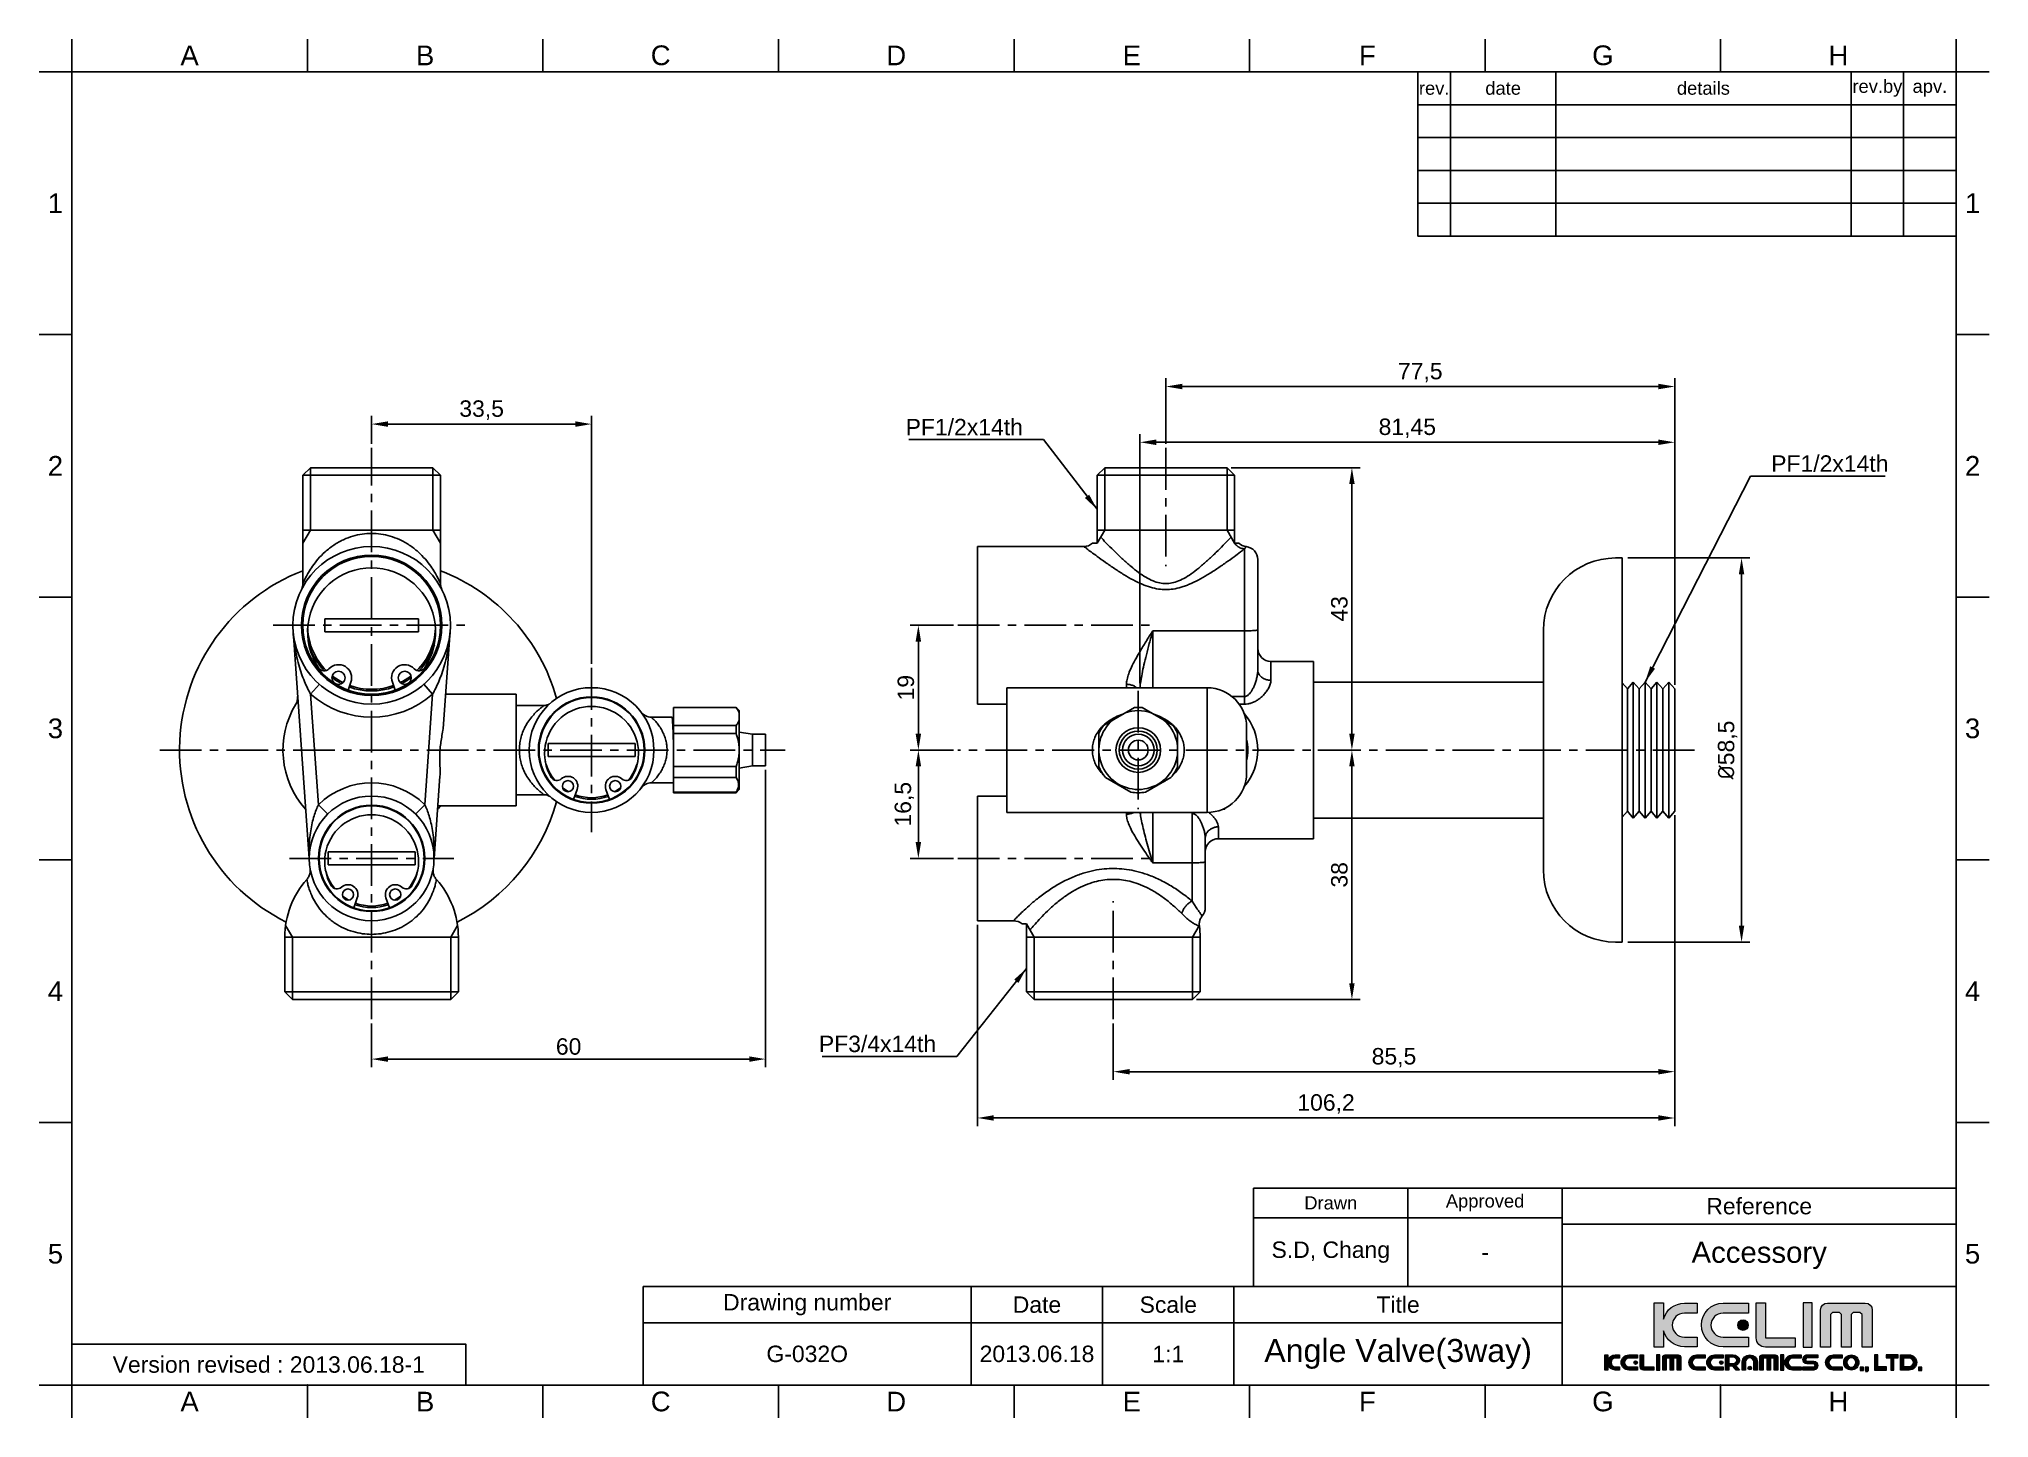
# Model space of a CAD drawing. Header units: millimetres. Extents: x 3143 to 4464, y 357 to 865.
# Drawn here: x 3143.1 to 3440.1, y 356.8 to 566.8 of the extents above; entities that cross this region are included whole.
import ezdxf

# ---------------------------------------------------------------- set-up
doc = ezdxf.new("R2010")
doc.units = ezdxf.units.MM
doc.header["$LTSCALE"] = 0.1
doc.linetypes.add('CENTERX2', pattern=[101.6, 63.5, -12.7, 12.7, -12.7])
for name, color, linetype in [('CENTER', 1, 'CENTERX2'), ('DIM', 3, 'Continuous'), ('FORM', 7, 'Continuous'), ('TEXT', 2, 'Continuous')]:
    doc.layers.add(name, color=color, linetype=linetype)
doc.styles.get("Standard").update_dxf_attribs({"font": 'arial_0.ttf'})
doc.dimstyles.new('ISO-25', dxfattribs={"dimtxt": 2.5, "dimasz": 2.5, "dimexe": 1.25, "dimexo": 0.625, "dimtad": 1, "dimtxsty": 'Standard', "dimcen": 2.5, "dimadec": 0, "dimazin": 0, "dimtfac": 1, "dimtmove": 0, "dimatfit": 3, "dimfxl": 1, "dimarcsym": 0})

msp = doc.modelspace()

# ---------------------------------------------------------------- texts
at = {"layer": 'DIM', "char_height": 2.5}
for s, insert, attachment_point in [('PF1/2x14th', (3292.927, 506.377), 9), ('PF1/2x14th', (3406.899, 500.824), 7), ('PF3/4x14th', (3279.719, 412.451), 9)]:
    msp.add_mtext(s, dxfattribs=dict(at, insert=insert, attachment_point=attachment_point))
at = {"layer": 'FORM', "char_height": 3, "attachment_point": 5}
for s, width, insert in [('A', 5, (3166.012, 564.262)), ('B', 5, (3201.887, 564.262)), ('C', 5, (3237.762, 564.262)), ('D', 5, (3273.637, 564.262)), ('E', 5, (3309.512, 564.262)), ('F', 5, (3345.387, 564.262)), ('G', 5, (3381.262, 564.262)), ('H', 5, (3417.137, 564.262)), ('1', 40, (3145.575, 541.762)), ('1', 40, (3437.575, 541.762)), ('2', 40, (3145.575, 501.762)), ('2', 40, (3437.575, 501.762)), ('3', 40, (3145.575, 461.762)), ('3', 40, (3437.575, 461.762)), ('4', 40, (3145.575, 421.762)), ('4', 40, (3437.575, 421.762)), ('5', 40, (3145.575, 381.762)), ('5', 40, (3437.575, 381.762)), ('A', 5, (3166.012, 359.262)), ('B', 5, (3201.887, 359.262)), ('C', 5, (3237.762, 359.262)), ('D', 5, (3273.637, 359.262)), ('E', 5, (3309.512, 359.262)), ('F', 5, (3345.387, 359.262)), ('G', 5, (3381.262, 359.262)), ('H', 5, (3417.137, 359.262))]:
    msp.add_mtext_dynamic_manual_height_columns(s, width=width, gutter_width=12.5, heights=[0], dxfattribs=dict(at, insert=insert))
at = {"layer": 'TEXT', "attachment_point": 5}
for s, width, insert, char_height in [('rev.', 5, (3355.575, 559.262), 2), ('date', 16, (3366.075, 559.262), 2), ('details', 45, (3396.575, 559.262), 2), ('rev.by', 8, (3423.075, 559.262), 2), ('apv.', 8, (3431.075, 559.262), 2), ('Drawn', 23.5, (3339.825, 389.512), 2), ('Approved', 23.5, (3363.325, 389.512), 2), ('Reference', 60, (3405.075, 389.012), 2.5), ('S.D, Chang', 23.5, (3339.825, 382.012), 2.5), ('Accessory', 60, (3405.075, 381.512), 3.2), ('-', 23.5, (3363.325, 382.012), 2.5), ('Drawing number', 50, (3260.075, 374.012), 2.5), ('Date', 20, (3295.075, 374.012), 2.5), ('Scale', 20, (3315.075, 374.012), 2.5), ('Title', 50, (3350.075, 374.012), 2.5), ('Version revised : 2013.06.18-1', 60, (3178.075, 364.887), 2.5), ('2013.06.18', 20, (3295.075, 366.512), 2.5), ('1:1', 20, (3315.075, 366.512), 2.5)]:
    msp.add_mtext_dynamic_manual_height_columns(s, width=width, gutter_width=12.5, heights=[0], dxfattribs=dict(at, insert=insert, char_height=char_height))
at = {"layer": 'TEXT', "linetype": 'CENTERX2', "attachment_point": 5}
for s, width, insert, char_height in [('Angle Valve(3way)', 50, (3350.075, 366.512), 3.5), ('G-032O', 49.99386, (3260.078, 366.512), 2.5)]:
    msp.add_mtext_dynamic_manual_height_columns(s, width=width, gutter_width=12.5, heights=[0], dxfattribs=dict(at, insert=insert, char_height=char_height))

# ---------------------------------------------------------------- blocks, each defined once
blk = doc.blocks.new('*D118')
at = {"layer": 'Defpoints', "color": 0, "transparency": 16777216}
for p in [(3384.44, 487.73), (3384.44, 429.23), (3402.39, 429.23)]:
    blk.add_point(p, dxfattribs=at)
at = {"layer": 'DIM', "color": 0, "lineweight": -2, "transparency": 16777216}
for p, q in [((3385.07, 487.73), (3403.64, 487.73)), ((3402.39, 485.23), (3402.39, 431.73)), ((3385.07, 429.23), (3403.64, 429.23))]:
    blk.add_line(p, q, dxfattribs=at)
at = {"layer": 'DIM', "color": 0, "transparency": 16777216}
for points in [[(3401.97, 485.23), (3402.8, 485.23), (3402.39, 487.73)], [(3401.97, 431.73), (3402.8, 431.73), (3402.39, 429.23)]]:
    blk.add_solid(points, dxfattribs=at)
at = {"layer": 'DIM', "color": 0, "transparency": 16777216, "insert": (3400.26, 458.48), "char_height": 2.5, "attachment_point": 5, "rotation": 90}
blk.add_mtext('{\\fISOCPEUR|b0|i0|c0|p34;%%C}58,5', dxfattribs=at)
blk = doc.blocks.new('*D127')
at = {"layer": 'Defpoints', "color": 0, "transparency": 16777216}
for p in [(3324.02, 501.48), (3337.2, 458.48), (3343.04, 458.48)]:
    blk.add_point(p, dxfattribs=at)
at = {"layer": 'DIM', "color": 0, "lineweight": -2, "transparency": 16777216}
for p, q in [((3324.64, 501.48), (3344.29, 501.48)), ((3343.04, 498.98), (3343.04, 460.98)), ((3337.83, 458.48), (3344.29, 458.48))]:
    blk.add_line(p, q, dxfattribs=at)
at = {"layer": 'DIM', "color": 0, "transparency": 16777216}
for points in [[(3342.63, 498.98), (3343.46, 498.98), (3343.04, 501.48)], [(3342.63, 460.98), (3343.46, 460.98), (3343.04, 458.48)]]:
    blk.add_solid(points, dxfattribs=at)
at = {"layer": 'DIM', "color": 0, "transparency": 16777216, "insert": (3341.14, 479.98), "char_height": 2.5, "attachment_point": 5, "rotation": 90}
blk.add_mtext('43', dxfattribs=at)
blk = doc.blocks.new('*D128')
at = {"layer": 'Defpoints', "color": 0, "transparency": 16777216}
for p in [(3337.2, 458.48), (3343.04, 458.48), (3318.76, 420.48)]:
    blk.add_point(p, dxfattribs=at)
at = {"layer": 'DIM', "color": 0, "lineweight": -2, "transparency": 16777216}
for p, q in [((3337.83, 458.48), (3344.29, 458.48)), ((3343.04, 422.98), (3343.04, 455.98)), ((3319.39, 420.48), (3344.29, 420.48))]:
    blk.add_line(p, q, dxfattribs=at)
at = {"layer": 'DIM', "color": 0, "transparency": 16777216}
for points in [[(3342.63, 455.98), (3343.46, 455.98), (3343.04, 458.48)], [(3342.63, 422.98), (3343.46, 422.98), (3343.04, 420.48)]]:
    blk.add_solid(points, dxfattribs=at)
at = {"layer": 'DIM', "color": 0, "transparency": 16777216, "insert": (3341.14, 439.48), "char_height": 2.5, "attachment_point": 5, "rotation": 90}
blk.add_mtext('38', dxfattribs=at)
blk = doc.blocks.new('*D129')
at = {"layer": 'Defpoints', "color": 0, "transparency": 16777216}
for p in [(3277.01, 477.48), (3283, 477.48), (3283, 458.48)]:
    blk.add_point(p, dxfattribs=at)
at = {"layer": 'DIM', "color": 0, "lineweight": -2, "transparency": 16777216}
for p, q in [((3282.38, 477.48), (3275.76, 477.48)), ((3277.01, 460.98), (3277.01, 474.98)), ((3282.38, 458.48), (3275.76, 458.48))]:
    blk.add_line(p, q, dxfattribs=at)
at = {"layer": 'DIM', "color": 0, "transparency": 16777216}
for points in [[(3276.59, 474.98), (3277.43, 474.98), (3277.01, 477.48)], [(3276.59, 460.98), (3277.43, 460.98), (3277.01, 458.48)]]:
    blk.add_solid(points, dxfattribs=at)
at = {"layer": 'DIM', "color": 0, "transparency": 16777216, "insert": (3275.11, 467.98), "char_height": 2.5, "attachment_point": 5, "rotation": 90}
blk.add_mtext('19', dxfattribs=at)
blk = doc.blocks.new('*D130')
at = {"layer": 'Defpoints', "color": 0, "transparency": 16777216}
for p in [(3283, 458.48), (3277.01, 441.98), (3283, 441.98)]:
    blk.add_point(p, dxfattribs=at)
at = {"layer": 'DIM', "color": 0, "lineweight": -2, "transparency": 16777216}
for p, q in [((3282.38, 458.48), (3275.76, 458.48)), ((3277.01, 455.98), (3277.01, 444.48)), ((3282.38, 441.98), (3275.76, 441.98))]:
    blk.add_line(p, q, dxfattribs=at)
at = {"layer": 'DIM', "color": 0, "transparency": 16777216}
for points in [[(3276.59, 455.98), (3277.43, 455.98), (3277.01, 458.48)], [(3276.59, 444.48), (3277.43, 444.48), (3277.01, 441.98)]]:
    blk.add_solid(points, dxfattribs=at)
at = {"layer": 'DIM', "color": 0, "transparency": 16777216, "insert": (3274.88, 450.23), "char_height": 2.5, "attachment_point": 5, "rotation": 90}
blk.add_mtext('16,5', dxfattribs=at)
blk = doc.blocks.new('*D131')
at = {"layer": 'Defpoints', "color": 0, "transparency": 16777216}
for p in [(3227.24, 508.12), (3193.74, 504.48), (3227.24, 470.98)]:
    blk.add_point(p, dxfattribs=at)
at = {"layer": 'DIM', "color": 0, "lineweight": -2, "transparency": 16777216}
for p, q in [((3193.74, 505.1), (3193.74, 509.37)), ((3196.24, 508.12), (3224.74, 508.12)), ((3227.24, 471.6), (3227.24, 509.37))]:
    blk.add_line(p, q, dxfattribs=at)
at = {"layer": 'DIM', "color": 0, "transparency": 16777216}
for points in [[(3196.24, 508.54), (3196.24, 507.7), (3193.74, 508.12)], [(3224.74, 508.54), (3224.74, 507.7), (3227.24, 508.12)]]:
    blk.add_solid(points, dxfattribs=at)
at = {"layer": 'DIM', "color": 0, "transparency": 16777216, "insert": (3210.49, 510.25), "char_height": 2.5, "attachment_point": 5}
blk.add_mtext('33,5', dxfattribs=at)
blk = doc.blocks.new('*D132')
at = {"layer": 'Defpoints', "color": 0, "transparency": 16777216}
for p in [(3314.7, 513.84), (3314.7, 504.48), (3392.2, 467.79)]:
    blk.add_point(p, dxfattribs=at)
at = {"layer": 'DIM', "color": 0, "lineweight": -2, "transparency": 16777216}
for p, q in [((3314.7, 505.1), (3314.7, 515.09)), ((3389.7, 513.84), (3317.2, 513.84)), ((3392.2, 468.42), (3392.2, 515.09))]:
    blk.add_line(p, q, dxfattribs=at)
at = {"layer": 'DIM', "color": 0, "transparency": 16777216}
for points in [[(3317.2, 514.26), (3317.2, 513.42), (3314.7, 513.84)], [(3389.7, 514.26), (3389.7, 513.42), (3392.2, 513.84)]]:
    blk.add_solid(points, dxfattribs=at)
at = {"layer": 'DIM', "color": 0, "transparency": 16777216, "insert": (3353.45, 515.96), "char_height": 2.5, "attachment_point": 5}
blk.add_mtext('77,5', dxfattribs=at)
blk = doc.blocks.new('*D133')
at = {"layer": 'Defpoints', "color": 0, "transparency": 16777216}
for p in [(3392.2, 449.16), (3306.7, 417.48), (3306.7, 409.5)]:
    blk.add_point(p, dxfattribs=at)
at = {"layer": 'DIM', "color": 0, "lineweight": -2, "transparency": 16777216}
for p, q in [((3392.2, 448.54), (3392.2, 408.25)), ((3306.7, 416.85), (3306.7, 408.25)), ((3389.7, 409.5), (3309.2, 409.5))]:
    blk.add_line(p, q, dxfattribs=at)
at = {"layer": 'DIM', "color": 0, "transparency": 16777216}
for points in [[(3309.2, 409.91), (3309.2, 409.08), (3306.7, 409.5)], [(3389.7, 409.91), (3389.7, 409.08), (3392.2, 409.5)]]:
    blk.add_solid(points, dxfattribs=at)
at = {"layer": 'DIM', "color": 0, "transparency": 16777216, "insert": (3349.45, 411.62), "char_height": 2.5, "attachment_point": 5}
blk.add_mtext('85,5', dxfattribs=at)
blk = doc.blocks.new('*D134')
at = {"layer": 'Defpoints', "color": 0, "transparency": 16777216}
for p in [(3310.75, 505.35), (3310.75, 467.98), (3392.2, 467.79)]:
    blk.add_point(p, dxfattribs=at)
at = {"layer": 'DIM', "color": 0, "lineweight": -2, "transparency": 16777216}
for p, q in [((3310.75, 468.6), (3310.75, 506.6)), ((3389.7, 505.35), (3313.25, 505.35)), ((3392.2, 468.42), (3392.2, 506.6))]:
    blk.add_line(p, q, dxfattribs=at)
at = {"layer": 'DIM', "color": 0, "transparency": 16777216}
for points in [[(3313.25, 505.77), (3313.25, 504.93), (3310.75, 505.35)], [(3389.7, 505.77), (3389.7, 504.93), (3392.2, 505.35)]]:
    blk.add_solid(points, dxfattribs=at)
at = {"layer": 'DIM', "color": 0, "transparency": 16777216, "insert": (3351.48, 507.48), "char_height": 2.5, "attachment_point": 5}
blk.add_mtext('81,45', dxfattribs=at)
blk = doc.blocks.new('*D135')
at = {"layer": 'Defpoints', "color": 0, "transparency": 16777216}
for p in [(3286, 432.48), (3392.2, 429.23), (3392.2, 402.45)]:
    blk.add_point(p, dxfattribs=at)
at = {"layer": 'DIM', "color": 0, "lineweight": -2, "transparency": 16777216}
for p, q in [((3286, 431.85), (3286, 401.2)), ((3392.2, 428.6), (3392.2, 401.2)), ((3288.5, 402.45), (3389.7, 402.45))]:
    blk.add_line(p, q, dxfattribs=at)
at = {"layer": 'DIM', "color": 0, "transparency": 16777216}
for points in [[(3288.5, 402.87), (3288.5, 402.04), (3286, 402.45)], [(3389.7, 402.87), (3389.7, 402.04), (3392.2, 402.45)]]:
    blk.add_solid(points, dxfattribs=at)
at = {"layer": 'DIM', "color": 0, "transparency": 16777216, "insert": (3339.1, 404.58), "char_height": 2.5, "attachment_point": 5}
blk.add_mtext('106,2', dxfattribs=at)
blk = doc.blocks.new('*D136')
at = {"layer": 'Defpoints', "color": 0, "transparency": 16777216}
for p in [(3253.74, 456.08), (3193.74, 417.48), (3253.74, 411.42)]:
    blk.add_point(p, dxfattribs=at)
at = {"layer": 'DIM', "color": 0, "lineweight": -2, "transparency": 16777216}
for p, q in [((3253.74, 455.45), (3253.74, 410.17)), ((3193.74, 416.85), (3193.74, 410.17)), ((3196.24, 411.42), (3251.24, 411.42))]:
    blk.add_line(p, q, dxfattribs=at)
at = {"layer": 'DIM', "color": 0, "transparency": 16777216}
for points in [[(3196.24, 411.83), (3196.24, 411), (3193.74, 411.42)], [(3251.24, 411.83), (3251.24, 411), (3253.74, 411.42)]]:
    blk.add_solid(points, dxfattribs=at)
at = {"layer": 'DIM', "color": 0, "transparency": 16777216, "insert": (3223.74, 413.32), "char_height": 2.5, "attachment_point": 5}
blk.add_mtext('60', dxfattribs=at)

# ---------------------------------------------------------------- dimensions: what is measured, and where the dimension line sits
at = {"layer": 'DIM'}
for base, p1, p2, picture, middle in [((3314.702, 513.839), (3392.202, 467.795), (3314.702, 504.48), '*D132', (3353.452, 515.961)), ((3227.235, 508.119), (3193.735, 504.479), (3227.235, 470.979), '*D131', (3210.485, 510.246)), ((3310.753, 505.35), (3392.202, 467.795), (3310.753, 467.979), '*D134', (3351.477, 507.478)), ((3253.735, 411.417), (3193.735, 417.479), (3253.735, 456.079), '*D136', (3223.735, 413.318)), ((3306.702, 409.497), (3392.202, 449.164), (3306.702, 417.48), '*D133', (3349.452, 411.625)), ((3392.202, 402.452), (3286.002, 432.479), (3392.202, 429.229), '*D135', (3339.102, 404.58))]:
    dim = msp.add_linear_dim(base=base, p1=p1, p2=p2, dimstyle='ISO-25', dxfattribs=at)
    dim.commit()
    dim.dimension.update_dxf_attribs({"geometry": picture, "text_midpoint": middle})
for base, p1, p2, picture, middle in [((3343.045, 458.48), (3324.017, 501.479), (3337.202, 458.48), '*D127', (3341.142, 479.979)), ((3277.01, 477.48), (3283.002, 458.48), (3283.002, 477.48), '*D129', (3275.109, 467.98)), ((3277.01, 441.98), (3283.002, 458.48), (3283.002, 441.98), '*D130', (3274.883, 450.23)), ((3343.045, 458.479), (3318.76, 420.479), (3337.202, 458.479), '*D128', (3341.142, 439.479))]:
    dim = msp.add_linear_dim(base=base, p1=p1, p2=p2, angle=90, dimstyle='ISO-25', dxfattribs=at)
    dim.commit()
    dim.dimension.update_dxf_attribs({"geometry": picture, "text_midpoint": middle})
dim = msp.add_linear_dim(base=(3402.386, 429.229), p1=(3384.445, 487.729), p2=(3384.445, 429.229), angle=90, text='{\\fISOCPEUR|b0|i0|c0|p34;%%C}<>', dimstyle='ISO-25', dxfattribs=at)
dim.commit()
dim.dimension.update_dxf_attribs({"geometry": '*D118', "text_midpoint": (3400.258, 458.479)})

# ---------------------------------------------------------------- hatches: boundary and pattern name
at = {"layer": 'TEXT'}
h = msp.add_hatch(color=2, dxfattribs=at)
h.dxf.hatch_style = 2
edge = h.paths.add_edge_path()
edge.add_spline(control_points=[(3395.604, 369.074), (3395.604, 369.074), (3393.674, 369.074), (3393.674, 369.074), (3392.66, 369.074), (3391.843, 369.892), (3391.843, 370.903), (3391.843, 371.919), (3392.66, 372.736), (3393.674, 372.736), (3393.674, 372.736), (3395.604, 372.736), (3395.604, 372.736), (3395.604, 372.736), (3395.604, 374.25), (3395.604, 374.25), (3395.604, 374.25), (3393.697, 374.25), (3393.697, 374.25), (3392.171, 374.25), (3390.89, 373.228), (3390.499, 371.828), (3390.499, 371.828), (3390.499, 374.298), (3390.499, 374.298), (3390.499, 374.298), (3389.087, 374.298), (3389.087, 374.298), (3389.087, 374.298), (3389.087, 367.56), (3389.087, 367.56), (3389.087, 367.56), (3390.499, 367.56), (3390.499, 367.56), (3390.499, 367.56), (3390.499, 370.032), (3390.499, 370.032), (3390.89, 368.634), (3392.171, 367.607), (3393.697, 367.607), (3393.697, 367.607), (3395.604, 367.607), (3395.604, 367.607), (3395.604, 367.607), (3395.604, 369.074), (3395.604, 369.074)], knot_values=[0, 0, 0, 0, 1, 1, 1, 2, 2, 2, 3, 3, 3, 4, 4, 4, 5, 5, 5, 6, 6, 6, 7, 7, 7, 8, 8, 8, 9, 9, 9, 10, 10, 10, 11, 11, 11, 12, 12, 12, 13, 13, 13, 14, 14, 14, 15, 15, 15, 15], degree=3, periodic=0)
h = msp.add_hatch(color=256, dxfattribs=at)
h.dxf.hatch_style = 2
edge = h.paths.add_edge_path()
edge.add_spline(control_points=[(3399.586, 367.607), (3399.586, 367.607), (3403.427, 367.607), (3403.427, 367.607), (3403.427, 367.607), (3403.427, 369.074), (3403.427, 369.074), (3403.427, 369.074), (3399.562, 369.074), (3399.562, 369.074), (3398.549, 369.074), (3397.732, 369.892), (3397.732, 370.903), (3397.732, 371.919), (3398.549, 372.736), (3399.562, 372.736), (3399.562, 372.736), (3403.427, 372.736), (3403.427, 372.736), (3403.427, 372.736), (3403.427, 374.25), (3403.427, 374.25), (3403.427, 374.25), (3399.586, 374.25), (3399.586, 374.25), (3397.75, 374.25), (3396.265, 372.768), (3396.265, 370.929), (3396.265, 369.095), (3397.75, 367.607), (3399.586, 367.607)], knot_values=[0, 0, 0, 0, 1, 1, 1, 2, 2, 2, 3, 3, 3, 4, 4, 4, 5, 5, 5, 6, 6, 6, 7, 7, 7, 8, 8, 8, 9, 9, 9, 10, 10, 10, 10], degree=3, periodic=0)
h = msp.add_hatch(color=2, dxfattribs=at)
h.dxf.hatch_style = 2
edge = h.paths.add_edge_path()
edge.add_spline(control_points=[(3406.031, 367.555), (3406.031, 367.555), (3410.57, 367.555), (3410.57, 367.555), (3410.57, 367.555), (3410.57, 368.969), (3410.57, 368.969), (3410.57, 368.969), (3406.041, 368.969), (3406.041, 368.969), (3406.041, 368.969), (3406.035, 368.954), (3406.035, 368.954), (3406.035, 368.954), (3406.035, 374.298), (3406.035, 374.298), (3406.035, 374.298), (3404.621, 374.298), (3404.621, 374.298), (3404.621, 374.298), (3404.621, 368.969), (3404.621, 368.969), (3404.621, 368.969), (3404.616, 368.974), (3404.616, 368.974), (3404.616, 368.189), (3405.253, 367.549), (3406.041, 367.549), (3406.041, 367.549), (3406.031, 367.555), (3406.031, 367.555)], knot_values=[0, 0, 0, 0, 1, 1, 1, 2, 2, 2, 3, 3, 3, 4, 4, 4, 5, 5, 5, 6, 6, 6, 7, 7, 7, 8, 8, 8, 9, 9, 9, 10, 10, 10, 10], degree=3, periodic=0)
h = msp.add_hatch(color=2, dxfattribs=at)
h.dxf.hatch_style = 2
h.paths.add_polyline_path([(3413.16, 374.298), (3411.747, 374.298), (3411.747, 367.56), (3413.16, 367.56)])
h = msp.add_hatch(color=2, dxfattribs=at)
h.dxf.hatch_style = 2
edge = h.paths.add_edge_path()
edge.add_spline(control_points=[(3421.234, 374.266), (3421.234, 374.266), (3415.482, 374.266), (3415.482, 374.266), (3414.89, 374.266), (3414.411, 373.79), (3414.411, 373.203), (3414.411, 373.203), (3414.411, 367.57), (3414.411, 367.57), (3414.411, 367.57), (3415.939, 367.57), (3415.939, 367.57), (3415.939, 367.57), (3415.939, 372.505), (3415.939, 372.505), (3415.939, 372.505), (3416.257, 372.826), (3416.257, 372.826), (3416.257, 372.826), (3417.282, 372.826), (3417.282, 372.826), (3417.282, 372.826), (3417.601, 372.505), (3417.601, 372.505), (3417.601, 372.505), (3417.601, 367.57), (3417.601, 367.57), (3417.601, 367.57), (3419.078, 367.57), (3419.078, 367.57), (3419.078, 367.57), (3419.078, 372.505), (3419.078, 372.505), (3419.078, 372.505), (3419.401, 372.826), (3419.401, 372.826), (3419.401, 372.826), (3420.422, 372.826), (3420.422, 372.826), (3420.422, 372.826), (3420.74, 372.505), (3420.74, 372.505), (3420.74, 372.505), (3420.74, 367.57), (3420.74, 367.57), (3420.74, 367.57), (3422.305, 367.57), (3422.305, 367.57), (3422.305, 367.57), (3422.305, 373.203), (3422.305, 373.203), (3422.305, 373.79), (3421.824, 374.266), (3421.234, 374.266)], knot_values=[0, 0, 0, 0, 1, 1, 1, 2, 2, 2, 3, 3, 3, 4, 4, 4, 5, 5, 5, 6, 6, 6, 7, 7, 7, 8, 8, 8, 9, 9, 9, 10, 10, 10, 11, 11, 11, 12, 12, 12, 13, 13, 13, 14, 14, 14, 15, 15, 15, 16, 16, 16, 17, 17, 17, 18, 18, 18, 18], degree=3, periodic=0)
h = msp.add_hatch(color=2, dxfattribs=at)
h.dxf.hatch_style = 2
edge = h.paths.add_edge_path()
edge.add_spline(control_points=[(3401.808, 370.903), (3401.808, 370.463), (3402.164, 370.1), (3402.607, 370.1), (3403.049, 370.1), (3403.408, 370.463), (3403.408, 370.903), (3403.408, 371.348), (3403.049, 371.704), (3402.607, 371.704), (3402.164, 371.704), (3401.808, 371.348), (3401.808, 370.903)], knot_values=[0, 0, 0, 0, 1, 1, 1, 2, 2, 2, 3, 3, 3, 4, 4, 4, 4], degree=3, periodic=0)
h = msp.add_hatch(color=2, dxfattribs=at)
h.dxf.hatch_style = 2
edge = h.paths.add_edge_path()
edge.add_spline(control_points=[(3382.037, 365.529), (3382.037, 365.529), (3382.037, 366.393), (3382.037, 366.393), (3382.037, 366.393), (3381.544, 366.393), (3381.544, 366.393), (3381.544, 366.393), (3381.544, 364.043), (3381.544, 364.043), (3381.544, 364.043), (3382.037, 364.043), (3382.037, 364.043), (3382.037, 364.043), (3382.037, 364.909), (3382.037, 364.909), (3382.172, 364.42), (3382.618, 364.06), (3383.152, 364.06), (3383.152, 364.06), (3383.817, 364.06), (3383.817, 364.06), (3383.817, 364.06), (3383.817, 364.571), (3383.817, 364.571), (3383.817, 364.571), (3383.144, 364.571), (3383.144, 364.571), (3382.79, 364.571), (3382.505, 364.857), (3382.505, 365.209), (3382.505, 365.564), (3382.79, 365.849), (3383.144, 365.849), (3383.144, 365.849), (3383.817, 365.849), (3383.817, 365.849), (3383.817, 365.849), (3383.817, 366.377), (3383.817, 366.377), (3383.817, 366.377), (3383.152, 366.377), (3383.152, 366.377), (3382.618, 366.377), (3382.172, 366.018), (3382.037, 365.529)], knot_values=[0, 0, 0, 0, 1, 1, 1, 2, 2, 2, 3, 3, 3, 4, 4, 4, 5, 5, 5, 6, 6, 6, 7, 7, 7, 8, 8, 8, 9, 9, 9, 10, 10, 10, 11, 11, 11, 12, 12, 12, 13, 13, 13, 14, 14, 14, 15, 15, 15, 15], degree=3, periodic=0)
h = msp.add_hatch(color=2, dxfattribs=at)
h.dxf.hatch_style = 2
edge = h.paths.add_edge_path()
edge.add_spline(control_points=[(3384.047, 365.219), (3384.047, 364.579), (3384.566, 364.06), (3385.206, 364.06), (3385.206, 364.06), (3386.546, 364.06), (3386.546, 364.06), (3386.546, 364.06), (3386.546, 364.571), (3386.546, 364.571), (3386.546, 364.571), (3385.198, 364.571), (3385.198, 364.571), (3384.844, 364.571), (3384.559, 364.857), (3384.559, 365.209), (3384.559, 365.564), (3384.844, 365.849), (3385.198, 365.849), (3385.198, 365.849), (3386.546, 365.849), (3386.546, 365.849), (3386.546, 365.849), (3386.546, 366.377), (3386.546, 366.377), (3386.546, 366.377), (3385.206, 366.377), (3385.206, 366.377), (3384.566, 366.377), (3384.047, 365.859), (3384.047, 365.219)], knot_values=[0, 0, 0, 0, 1, 1, 1, 2, 2, 2, 3, 3, 3, 4, 4, 4, 5, 5, 5, 6, 6, 6, 7, 7, 7, 8, 8, 8, 9, 9, 9, 10, 10, 10, 10], degree=3, periodic=0)
h = msp.add_hatch(color=2, dxfattribs=at)
h.dxf.hatch_style = 2
edge = h.paths.add_edge_path()
edge.add_spline(control_points=[(3385.981, 365.209), (3385.981, 365.056), (3386.105, 364.93), (3386.259, 364.93), (3386.414, 364.93), (3386.539, 365.056), (3386.539, 365.209), (3386.539, 365.364), (3386.414, 365.489), (3386.259, 365.489), (3386.105, 365.489), (3385.981, 365.364), (3385.981, 365.209)], knot_values=[0, 0, 0, 0, 1, 1, 1, 2, 2, 2, 3, 3, 3, 4, 4, 4, 4], degree=3, periodic=0)
h = msp.add_hatch(color=2, dxfattribs=at)
h.dxf.hatch_style = 2
edge = h.paths.add_edge_path()
edge.add_spline(control_points=[(3387.455, 364.53), (3387.455, 364.53), (3387.455, 366.393), (3387.455, 366.393), (3387.455, 366.393), (3386.962, 366.393), (3386.962, 366.393), (3386.962, 366.393), (3386.962, 364.535), (3386.962, 364.535), (3386.962, 364.535), (3386.96, 364.537), (3386.96, 364.537), (3386.96, 364.263), (3387.182, 364.04), (3387.457, 364.04), (3387.457, 364.04), (3387.454, 364.042), (3387.454, 364.042), (3387.454, 364.042), (3389.037, 364.042), (3389.037, 364.042), (3389.037, 364.042), (3389.037, 364.535), (3389.037, 364.535), (3389.037, 364.535), (3387.457, 364.535), (3387.457, 364.535), (3387.457, 364.535), (3387.455, 364.53), (3387.455, 364.53)], knot_values=[0, 0, 0, 0, 1, 1, 1, 2, 2, 2, 3, 3, 3, 4, 4, 4, 5, 5, 5, 6, 6, 6, 7, 7, 7, 8, 8, 8, 9, 9, 9, 10, 10, 10, 10], degree=3, periodic=0)
h = msp.add_hatch(color=2, dxfattribs=at)
h.dxf.hatch_style = 2
h.paths.add_polyline_path([(3389.447, 364.043), (3389.94, 364.043), (3389.94, 366.393), (3389.447, 366.393)])
h = msp.add_hatch(color=2, dxfattribs=at)
h.dxf.hatch_style = 2
edge = h.paths.add_edge_path()
edge.add_spline(control_points=[(3392.756, 366.382), (3392.756, 366.382), (3390.75, 366.382), (3390.75, 366.382), (3390.543, 366.382), (3390.376, 366.216), (3390.376, 366.012), (3390.376, 366.012), (3390.376, 364.047), (3390.376, 364.047), (3390.376, 364.047), (3390.91, 364.047), (3390.91, 364.047), (3390.91, 364.047), (3390.91, 365.768), (3390.91, 365.768), (3390.91, 365.768), (3391.02, 365.88), (3391.02, 365.88), (3391.02, 365.88), (3391.378, 365.88), (3391.378, 365.88), (3391.378, 365.88), (3391.489, 365.768), (3391.489, 365.768), (3391.489, 365.768), (3391.489, 364.047), (3391.489, 364.047), (3391.489, 364.047), (3392.004, 364.047), (3392.004, 364.047), (3392.004, 364.047), (3392.004, 365.768), (3392.004, 365.768), (3392.004, 365.768), (3392.117, 365.88), (3392.117, 365.88), (3392.117, 365.88), (3392.472, 365.88), (3392.472, 365.88), (3392.472, 365.88), (3392.584, 365.768), (3392.584, 365.768), (3392.584, 365.768), (3392.584, 364.047), (3392.584, 364.047), (3392.584, 364.047), (3393.13, 364.047), (3393.13, 364.047), (3393.13, 364.047), (3393.13, 366.012), (3393.13, 366.012), (3393.13, 366.216), (3392.961, 366.382), (3392.756, 366.382)], knot_values=[0, 0, 0, 0, 1, 1, 1, 2, 2, 2, 3, 3, 3, 4, 4, 4, 5, 5, 5, 6, 6, 6, 7, 7, 7, 8, 8, 8, 9, 9, 9, 10, 10, 10, 11, 11, 11, 12, 12, 12, 13, 13, 13, 14, 14, 14, 15, 15, 15, 16, 16, 16, 17, 17, 17, 18, 18, 18, 18], degree=3, periodic=0)
h = msp.add_hatch(color=2, dxfattribs=at)
h.dxf.hatch_style = 2
edge = h.paths.add_edge_path()
edge.add_spline(control_points=[(3394.361, 365.219), (3394.361, 364.579), (3394.879, 364.06), (3395.52, 364.06), (3395.52, 364.06), (3396.859, 364.06), (3396.859, 364.06), (3396.859, 364.06), (3396.859, 364.571), (3396.859, 364.571), (3396.859, 364.571), (3395.511, 364.571), (3395.511, 364.571), (3395.158, 364.571), (3394.873, 364.857), (3394.873, 365.209), (3394.873, 365.564), (3395.158, 365.849), (3395.511, 365.849), (3395.511, 365.849), (3396.859, 365.849), (3396.859, 365.849), (3396.859, 365.849), (3396.859, 366.377), (3396.859, 366.377), (3396.859, 366.377), (3395.52, 366.377), (3395.52, 366.377), (3394.879, 366.377), (3394.361, 365.859), (3394.361, 365.219)], knot_values=[0, 0, 0, 0, 1, 1, 1, 2, 2, 2, 3, 3, 3, 4, 4, 4, 5, 5, 5, 6, 6, 6, 7, 7, 7, 8, 8, 8, 9, 9, 9, 10, 10, 10, 10], degree=3, periodic=0)
h = msp.add_hatch(color=2, dxfattribs=at)
h.dxf.hatch_style = 2
edge = h.paths.add_edge_path()
edge.add_spline(control_points=[(3397.09, 365.219), (3397.09, 364.579), (3397.607, 364.06), (3398.248, 364.06), (3398.248, 364.06), (3399.587, 364.06), (3399.587, 364.06), (3399.587, 364.06), (3399.587, 364.571), (3399.587, 364.571), (3399.587, 364.571), (3398.239, 364.571), (3398.239, 364.571), (3397.886, 364.571), (3397.601, 364.857), (3397.601, 365.209), (3397.601, 365.564), (3397.886, 365.849), (3398.239, 365.849), (3398.239, 365.849), (3399.587, 365.849), (3399.587, 365.849), (3399.587, 365.849), (3399.587, 366.377), (3399.587, 366.377), (3399.587, 366.377), (3398.248, 366.377), (3398.248, 366.377), (3397.607, 366.377), (3397.09, 365.859), (3397.09, 365.219)], knot_values=[0, 0, 0, 0, 1, 1, 1, 2, 2, 2, 3, 3, 3, 4, 4, 4, 5, 5, 5, 6, 6, 6, 7, 7, 7, 8, 8, 8, 9, 9, 9, 10, 10, 10, 10], degree=3, periodic=0)
h = msp.add_hatch(color=2, dxfattribs=at)
h.dxf.hatch_style = 2
edge = h.paths.add_edge_path()
edge.add_spline(control_points=[(3399.023, 365.209), (3399.023, 365.056), (3399.147, 364.93), (3399.301, 364.93), (3399.456, 364.93), (3399.581, 365.056), (3399.581, 365.209), (3399.581, 365.364), (3399.456, 365.489), (3399.301, 365.489), (3399.147, 365.489), (3399.023, 365.364), (3399.023, 365.209)], knot_values=[0, 0, 0, 0, 1, 1, 1, 2, 2, 2, 3, 3, 3, 4, 4, 4, 4], degree=3, periodic=0)
h = msp.add_hatch(color=2, dxfattribs=at)
h.dxf.hatch_style = 2
edge = h.paths.add_edge_path()
edge.add_spline(control_points=[(3402.077, 365.527), (3402.077, 366.005), (3401.639, 366.393), (3401.097, 366.393), (3401.097, 366.393), (3400.458, 366.393), (3400.458, 366.393), (3400.458, 366.393), (3399.966, 366.393), (3399.966, 366.393), (3399.966, 366.393), (3399.966, 366.011), (3399.966, 366.011), (3399.966, 366.011), (3399.966, 365.056), (3399.966, 365.056), (3399.966, 365.056), (3399.966, 364.662), (3399.966, 364.662), (3399.966, 364.662), (3399.966, 364.043), (3399.966, 364.043), (3399.966, 364.043), (3400.458, 364.043), (3400.458, 364.043), (3400.458, 364.043), (3400.458, 364.662), (3400.458, 364.662), (3400.458, 364.662), (3401.058, 364.662), (3401.058, 364.662), (3401.058, 364.662), (3401.582, 364.043), (3401.582, 364.043), (3401.582, 364.043), (3402.075, 364.043), (3402.075, 364.043), (3402.075, 364.043), (3401.489, 364.734), (3401.489, 364.734), (3401.835, 364.868), (3402.077, 365.172), (3402.077, 365.527)], knot_values=[0, 0, 0, 0, 1, 1, 1, 2, 2, 2, 3, 3, 3, 4, 4, 4, 5, 5, 5, 6, 6, 6, 7, 7, 7, 8, 8, 8, 9, 9, 9, 10, 10, 10, 11, 11, 11, 12, 12, 12, 13, 13, 13, 14, 14, 14, 14], degree=3, periodic=0)
edge = h.paths.add_edge_path()
edge.add_spline(control_points=[(3401.105, 365.056), (3401.105, 365.056), (3400.458, 365.056), (3400.458, 365.056), (3400.458, 365.056), (3400.458, 366.011), (3400.458, 366.011), (3400.458, 366.011), (3401.105, 366.011), (3401.105, 366.011), (3401.403, 366.011), (3401.644, 365.798), (3401.644, 365.534), (3401.644, 365.27), (3401.403, 365.056), (3401.105, 365.056)], knot_values=[0, 0, 0, 0, 1, 1, 1, 2, 2, 2, 3, 3, 3, 4, 4, 4, 5, 5, 5, 5], degree=3, periodic=0)
h = msp.add_hatch(color=2, dxfattribs=at)
h.dxf.hatch_style = 2
edge = h.paths.add_edge_path()
edge.add_spline(control_points=[(3403.632, 366.377), (3402.992, 366.377), (3402.473, 365.897), (3402.473, 365.302), (3402.473, 365.302), (3402.473, 364.06), (3402.473, 364.06), (3402.473, 364.06), (3402.984, 364.06), (3402.984, 364.06), (3402.984, 364.06), (3402.984, 365.31), (3402.984, 365.31), (3402.984, 365.637), (3403.27, 365.902), (3403.622, 365.902), (3403.977, 365.902), (3404.262, 365.638), (3404.262, 365.31), (3404.262, 365.31), (3404.262, 364.06), (3404.262, 364.06), (3404.262, 364.06), (3404.79, 364.06), (3404.79, 364.06), (3404.79, 364.06), (3404.79, 365.302), (3404.79, 365.302), (3404.79, 365.897), (3404.273, 366.377), (3403.632, 366.377)], knot_values=[0, 0, 0, 0, 1, 1, 1, 2, 2, 2, 3, 3, 3, 4, 4, 4, 5, 5, 5, 6, 6, 6, 7, 7, 7, 8, 8, 8, 9, 9, 9, 10, 10, 10, 10], degree=3, periodic=0)
h = msp.add_hatch(color=2, dxfattribs=at)
h.dxf.hatch_style = 2
edge = h.paths.add_edge_path()
edge.add_spline(control_points=[(3407.531, 366.382), (3407.531, 366.382), (3405.524, 366.382), (3405.524, 366.382), (3405.318, 366.382), (3405.151, 366.216), (3405.151, 366.012), (3405.151, 366.012), (3405.151, 364.047), (3405.151, 364.047), (3405.151, 364.047), (3405.684, 364.047), (3405.684, 364.047), (3405.684, 364.047), (3405.684, 365.768), (3405.684, 365.768), (3405.684, 365.768), (3405.795, 365.88), (3405.795, 365.88), (3405.795, 365.88), (3406.153, 365.88), (3406.153, 365.88), (3406.153, 365.88), (3406.264, 365.768), (3406.264, 365.768), (3406.264, 365.768), (3406.264, 364.047), (3406.264, 364.047), (3406.264, 364.047), (3406.779, 364.047), (3406.779, 364.047), (3406.779, 364.047), (3406.779, 365.768), (3406.779, 365.768), (3406.779, 365.768), (3406.891, 365.88), (3406.891, 365.88), (3406.891, 365.88), (3407.247, 365.88), (3407.247, 365.88), (3407.247, 365.88), (3407.358, 365.768), (3407.358, 365.768), (3407.358, 365.768), (3407.358, 364.047), (3407.358, 364.047), (3407.358, 364.047), (3407.904, 364.047), (3407.904, 364.047), (3407.904, 364.047), (3407.904, 366.012), (3407.904, 366.012), (3407.904, 366.216), (3407.736, 366.382), (3407.531, 366.382)], knot_values=[0, 0, 0, 0, 1, 1, 1, 2, 2, 2, 3, 3, 3, 4, 4, 4, 5, 5, 5, 6, 6, 6, 7, 7, 7, 8, 8, 8, 9, 9, 9, 10, 10, 10, 11, 11, 11, 12, 12, 12, 13, 13, 13, 14, 14, 14, 15, 15, 15, 16, 16, 16, 17, 17, 17, 18, 18, 18, 18], degree=3, periodic=0)
h = msp.add_hatch(color=2, dxfattribs=at)
h.dxf.hatch_style = 2
h.paths.add_polyline_path([(3408.335, 364.043), (3408.828, 364.043), (3408.828, 366.393), (3408.335, 366.393)])
h = msp.add_hatch(color=2, dxfattribs=at)
h.dxf.hatch_style = 2
edge = h.paths.add_edge_path()
edge.add_spline(control_points=[(3408.972, 365.219), (3408.972, 364.579), (3409.49, 364.06), (3410.131, 364.06), (3410.131, 364.06), (3411.47, 364.06), (3411.47, 364.06), (3411.47, 364.06), (3411.47, 364.571), (3411.47, 364.571), (3411.47, 364.571), (3410.122, 364.571), (3410.122, 364.571), (3409.769, 364.571), (3409.484, 364.857), (3409.484, 365.209), (3409.484, 365.564), (3409.769, 365.849), (3410.122, 365.849), (3410.122, 365.849), (3411.47, 365.849), (3411.47, 365.849), (3411.47, 365.849), (3411.47, 366.377), (3411.47, 366.377), (3411.47, 366.377), (3410.131, 366.377), (3410.131, 366.377), (3409.49, 366.377), (3408.972, 365.859), (3408.972, 365.219)], knot_values=[0, 0, 0, 0, 1, 1, 1, 2, 2, 2, 3, 3, 3, 4, 4, 4, 5, 5, 5, 6, 6, 6, 7, 7, 7, 8, 8, 8, 9, 9, 9, 10, 10, 10, 10], degree=3, periodic=0)
h = msp.add_hatch(color=2, dxfattribs=at)
h.dxf.hatch_style = 2
edge = h.paths.add_edge_path()
edge.add_spline(control_points=[(3411.718, 365.661), (3411.718, 364.943), (3412.448, 365.005), (3412.448, 365.005), (3412.448, 365.005), (3412.466, 365.005), (3412.466, 365.005), (3412.466, 365.005), (3413.252, 365.005), (3413.252, 365.005), (3413.252, 365.005), (3413.394, 365.005), (3413.394, 365.005), (3413.394, 365.005), (3413.584, 364.974), (3413.584, 364.79), (3413.584, 364.606), (3413.461, 364.535), (3413.393, 364.535), (3413.393, 364.535), (3411.718, 364.535), (3411.718, 364.535), (3411.718, 364.535), (3411.718, 364.061), (3411.718, 364.061), (3411.718, 364.061), (3413.382, 364.061), (3413.382, 364.061), (3413.382, 364.061), (3414.001, 364.06), (3414.001, 364.777), (3414.001, 365.495), (3413.271, 365.433), (3413.271, 365.433), (3413.271, 365.433), (3413.252, 365.433), (3413.252, 365.433), (3413.252, 365.433), (3412.466, 365.433), (3412.466, 365.433), (3412.466, 365.433), (3412.325, 365.433), (3412.325, 365.433), (3412.325, 365.433), (3412.134, 365.464), (3412.134, 365.648), (3412.134, 365.832), (3412.258, 365.902), (3412.325, 365.902), (3412.325, 365.902), (3414.001, 365.902), (3414.001, 365.902), (3414.001, 365.902), (3414.001, 366.377), (3414.001, 366.377), (3414.001, 366.377), (3412.336, 366.377), (3412.336, 366.377), (3412.336, 366.377), (3411.718, 366.378), (3411.718, 365.661)], knot_values=[0, 0, 0, 0, 1, 1, 1, 2, 2, 2, 3, 3, 3, 4, 4, 4, 5, 5, 5, 6, 6, 6, 7, 7, 7, 8, 8, 8, 9, 9, 9, 10, 10, 10, 11, 11, 11, 12, 12, 12, 13, 13, 13, 14, 14, 14, 15, 15, 15, 16, 16, 16, 17, 17, 17, 18, 18, 18, 19, 19, 19, 20, 20, 20, 20], degree=3, periodic=0)
h = msp.add_hatch(color=2, dxfattribs=at)
h.dxf.hatch_style = 2
edge = h.paths.add_edge_path()
edge.add_spline(control_points=[(3415.193, 365.219), (3415.193, 364.579), (3415.711, 364.06), (3416.352, 364.06), (3416.352, 364.06), (3417.691, 364.06), (3417.691, 364.06), (3417.691, 364.06), (3417.691, 364.571), (3417.691, 364.571), (3417.691, 364.571), (3416.343, 364.571), (3416.343, 364.571), (3415.99, 364.571), (3415.705, 364.857), (3415.705, 365.209), (3415.705, 365.564), (3415.99, 365.849), (3416.343, 365.849), (3416.343, 365.849), (3417.691, 365.849), (3417.691, 365.849), (3417.691, 365.849), (3417.691, 366.377), (3417.691, 366.377), (3417.691, 366.377), (3416.352, 366.377), (3416.352, 366.377), (3415.711, 366.377), (3415.193, 365.859), (3415.193, 365.219)], knot_values=[0, 0, 0, 0, 1, 1, 1, 2, 2, 2, 3, 3, 3, 4, 4, 4, 5, 5, 5, 6, 6, 6, 7, 7, 7, 8, 8, 8, 9, 9, 9, 10, 10, 10, 10], degree=3, periodic=0)
h = msp.add_hatch(color=2, dxfattribs=at)
h.dxf.hatch_style = 2
edge = h.paths.add_edge_path()
edge.add_spline(control_points=[(3419.105, 366.377), (3418.465, 366.377), (3417.946, 365.859), (3417.946, 365.219), (3417.946, 364.579), (3418.465, 364.061), (3419.105, 364.061), (3419.745, 364.061), (3420.263, 364.579), (3420.263, 365.219), (3420.263, 365.859), (3419.745, 366.377), (3419.105, 366.377)], knot_values=[0, 0, 0, 0, 1, 1, 1, 2, 2, 2, 3, 3, 3, 4, 4, 4, 4], degree=3, periodic=0)
edge = h.paths.add_edge_path()
edge.add_spline(control_points=[(3419.105, 364.511), (3418.714, 364.511), (3418.397, 364.828), (3418.397, 365.219), (3418.397, 365.61), (3418.714, 365.927), (3419.105, 365.927), (3419.496, 365.927), (3419.813, 365.61), (3419.813, 365.219), (3419.813, 364.828), (3419.496, 364.511), (3419.105, 364.511)], knot_values=[0, 0, 0, 0, 1, 1, 1, 2, 2, 2, 3, 3, 3, 4, 4, 4, 4], degree=3, periodic=0)
h = msp.add_hatch(color=2, dxfattribs=at)
h.dxf.hatch_style = 2
h.paths.add_polyline_path([(3423.152, 366.393), (3422.66, 366.393), (3422.66, 364.536), (3422.66, 364.043), (3423.152, 364.043), (3424.477, 364.043), (3424.477, 364.536), (3423.152, 364.536)])
h = msp.add_hatch(color=2, dxfattribs=at)
h.dxf.hatch_style = 2
h.paths.add_polyline_path([(3425.099, 366.393), (3424.436, 366.393), (3424.436, 365.9), (3425.099, 365.9), (3425.099, 364.043), (3425.591, 364.043), (3425.591, 365.9), (3426.254, 365.9), (3426.254, 366.393), (3425.591, 366.393)])
h = msp.add_hatch(color=2, dxfattribs=at)
h.dxf.hatch_style = 2
edge = h.paths.add_edge_path()
edge.add_spline(control_points=[(3427.91, 366.385), (3427.91, 366.385), (3426.57, 366.385), (3426.57, 366.385), (3426.57, 366.385), (3426.57, 364.068), (3426.57, 364.068), (3426.57, 364.068), (3427.91, 364.068), (3427.91, 364.068), (3428.55, 364.068), (3429.068, 364.586), (3429.068, 365.227), (3429.068, 365.866), (3428.55, 366.385), (3427.91, 366.385)], knot_values=[0, 0, 0, 0, 1, 1, 1, 2, 2, 2, 3, 3, 3, 4, 4, 4, 5, 5, 5, 5], degree=3, periodic=0)
edge = h.paths.add_edge_path()
edge.add_spline(control_points=[(3427.918, 364.597), (3427.918, 364.597), (3427.063, 364.597), (3427.063, 364.597), (3427.063, 364.597), (3427.063, 365.873), (3427.063, 365.873), (3427.063, 365.873), (3427.918, 365.873), (3427.918, 365.873), (3428.272, 365.873), (3428.557, 365.589), (3428.557, 365.235), (3428.557, 364.882), (3428.272, 364.597), (3427.918, 364.597)], knot_values=[0, 0, 0, 0, 1, 1, 1, 2, 2, 2, 3, 3, 3, 4, 4, 4, 5, 5, 5, 5], degree=3, periodic=0)
h = msp.add_hatch(color=2, dxfattribs=at)
h.dxf.hatch_style = 2
edge = h.paths.add_edge_path()
edge.add_spline(control_points=[(3403.64, 364.636), (3403.485, 364.636), (3403.361, 364.512), (3403.361, 364.356), (3403.361, 364.204), (3403.485, 364.077), (3403.64, 364.077), (3403.794, 364.077), (3403.919, 364.204), (3403.919, 364.356), (3403.919, 364.512), (3403.794, 364.636), (3403.64, 364.636)], knot_values=[0, 0, 0, 0, 1, 1, 1, 2, 2, 2, 3, 3, 3, 4, 4, 4, 4], degree=3, periodic=0)
h = msp.add_hatch(color=2, dxfattribs=at)
h.dxf.hatch_style = 2
h.paths.add_polyline_path([(3420.455, 363.97), (3420.967, 363.97), (3420.967, 364.482), (3420.455, 364.482)])
h = msp.add_hatch(color=2, dxfattribs=at)
h.dxf.hatch_style = 2
h.paths.add_polyline_path([(3421.202, 363.97), (3421.407, 363.97), (3421.263, 363.847), (3421.57, 363.847), (3421.714, 363.97), (3421.714, 364.482), (3421.202, 364.482)])
h = msp.add_hatch(color=2, dxfattribs=at)
h.dxf.hatch_style = 2
h.paths.add_polyline_path([(3429.337, 363.97), (3429.848, 363.97), (3429.848, 364.482), (3429.337, 364.482)])

# ---------------------------------------------------------------- linework, layer by layer
for p, q in [((3353.075, 561.762), (3353.075, 536.762)), ((3353.075, 536.762), (3435.075, 536.762)), ((3183.258, 500.317), (3184.42, 501.479)), ((3183.258, 483.828), (3183.258, 500.317)), ((3184.42, 501.479), (3203.051, 501.479)), ((3184.42, 501.479), (3184.42, 491.979)), ((3204.213, 500.317), (3203.051, 501.479)), ((3203.051, 501.479), (3203.051, 491.979)), ((3204.213, 483.828), (3204.213, 500.317)), ((3304.224, 500.317), (3305.386, 501.479)), ((3324.017, 501.479), (3305.386, 501.479)), ((3305.386, 501.479), (3305.386, 491.979)), ((3325.179, 500.317), (3324.017, 501.479)), ((3324.017, 501.479), (3324.017, 491.979)), ((3183.258, 491.979), (3204.213, 491.979)), ((3183.258, 489.967), (3184.42, 491.979)), ((3204.213, 489.967), (3203.051, 491.979)), ((3325.179, 491.979), (3304.224, 491.979)), ((3304.224, 489.967), (3305.386, 491.979)), ((3325.179, 489.967), (3324.017, 491.979)), ((3286.002, 465.48), (3286.002, 489.479)), ((3302.225, 489.479), (3286.002, 489.479)), ((3326.702, 489.116), (3326.702, 465.47)), ((3328.702, 487.479), (3328.702, 470.691)), ((3384.202, 487.729), (3383.202, 487.729)), ((3384.202, 429.229), (3384.202, 487.729)), ((3186.594, 476.479), (3186.594, 478.479)), ((3186.594, 478.479), (3200.877, 478.479)), ((3200.877, 476.479), (3200.877, 478.479)), ((3181.765, 476.634), (3184.212, 441.978)), ((3186.594, 476.479), (3200.877, 476.479)), ((3204.706, 462.479), (3205.706, 476.634)), ((3312.702, 467.979), (3312.702, 476.634)), ((3326.702, 476.634), (3312.702, 476.634)), ((3372.202, 440.229), (3372.202, 476.729)), ((3330.702, 469.115), (3330.702, 471.979)), ((3337.202, 471.979), (3330.702, 471.979)), ((3337.202, 444.979), (3337.202, 471.979)), ((3184.45, 467.001), (3185.777, 468.498)), ((3184.45, 467.001), (3185.64, 450.147)), ((3190.144, 467.613), (3190.575, 468.795)), ((3197.326, 467.613), (3196.896, 468.795)), ((3203.021, 467.001), (3201.694, 468.498)), ((3201.831, 450.147), (3203.021, 467.001)), ((3205.022, 466.979), (3215.735, 466.979)), ((3215.735, 466.979), (3215.735, 449.98)), ((3290.502, 448.979), (3290.502, 467.979)), ((3321.002, 467.979), (3290.502, 467.979)), ((3308.702, 467.979), (3308.702, 468.498)), ((3321.002, 467.979), (3321.002, 448.979)), ((3324.769, 466.646), (3326.702, 466.646)), ((3372.202, 468.829), (3337.202, 468.829)), ((3384.202, 468.714), (3385.002, 467.795)), ((3385.002, 467.795), (3385.902, 468.829)), ((3385.002, 449.164), (3385.002, 467.795)), ((3385.902, 468.829), (3386.802, 467.795)), ((3385.902, 448.129), (3385.902, 468.829)), ((3386.802, 467.795), (3387.702, 468.829)), ((3386.802, 449.164), (3386.802, 467.795)), ((3387.702, 468.829), (3388.602, 467.795)), ((3387.702, 448.129), (3387.702, 468.829)), ((3388.602, 467.795), (3389.502, 468.829)), ((3388.602, 449.164), (3388.602, 467.795)), ((3389.502, 468.829), (3390.402, 467.795)), ((3389.502, 448.129), (3389.502, 468.829)), ((3390.402, 467.795), (3391.302, 468.829)), ((3390.402, 449.164), (3390.402, 467.795)), ((3391.302, 468.829), (3392.202, 467.795)), ((3391.302, 448.129), (3391.302, 468.829)), ((3392.202, 467.795), (3392.202, 449.164)), ((3220.01, 465.279), (3215.735, 465.279)), ((3236.374, 463.479), (3239.488, 463.479)), ((3239.493, 463.476), (3239.488, 463.479)), ((3239.735, 464.979), (3249.235, 464.979)), ((3239.735, 451.979), (3239.735, 464.979)), ((3239.735, 464.954), (3249.235, 464.954)), ((3249.735, 464.479), (3249.235, 464.979)), ((3249.235, 464.979), (3249.235, 464.954)), ((3249.735, 464.479), (3249.735, 452.479)), ((3290.502, 465.479), (3286.002, 465.479)), ((3309.928, 464.954), (3305.182, 462.214)), ((3311.076, 464.954), (3315.822, 462.214)), ((3325.879, 465.47), (3326.702, 465.47)), ((3239.735, 462.214), (3249.235, 462.214)), ((3239.735, 460.979), (3249.235, 460.979)), ((3249.235, 462.214), (3249.235, 460.979)), ((3249.735, 461.213), (3251.735, 460.879)), ((3251.735, 460.879), (3253.735, 460.879)), ((3251.735, 456.079), (3251.735, 460.879)), ((3253.735, 460.879), (3253.735, 456.079)), ((3304.502, 455.979), (3304.502, 460.979)), ((3316.502, 460.979), (3316.502, 455.979)), ((3327.002, 461.979), (3327.002, 454.979)), ((3233.85, 459.479), (3220.621, 459.479)), ((3220.621, 457.479), (3220.621, 459.479)), ((3233.85, 457.479), (3220.621, 457.479)), ((3233.85, 457.479), (3233.85, 459.479)), ((3203.259, 441.978), (3204.142, 454.479)), ((3239.735, 455.979), (3249.235, 455.979)), ((3249.235, 455.979), (3249.235, 454.306)), ((3249.735, 455.746), (3251.735, 456.079)), ((3251.735, 456.079), (3253.735, 456.079)), ((3220.01, 451.679), (3215.735, 451.679)), ((3224.499, 450.962), (3225.047, 452.466)), ((3229.972, 450.962), (3229.424, 452.466)), ((3236.374, 453.479), (3239.735, 453.479)), ((3239.735, 454.306), (3249.235, 454.306)), ((3239.735, 452.077), (3249.235, 452.077)), ((3239.735, 451.979), (3249.235, 451.979)), ((3249.735, 452.479), (3249.235, 451.979)), ((3249.235, 452.077), (3249.235, 451.979)), ((3286.002, 432.479), (3286.002, 451.479)), ((3290.502, 451.479), (3286.002, 451.479)), ((3309.38, 452.077), (3305.518, 454.306)), ((3315.485, 454.306), (3311.624, 452.077)), ((3185.64, 450.147), (3187.048, 448.727)), ((3201.831, 450.147), (3200.423, 448.727)), ((3203.825, 449.979), (3215.735, 449.979)), ((3321.002, 448.979), (3290.502, 448.979)), ((3308.702, 448.727), (3308.702, 448.979)), ((3312.702, 441.31), (3312.702, 448.979)), ((3318.702, 435.488), (3318.702, 448.811)), ((3323.374, 449.468), (3323.702, 449.468)), ((3323.702, 449.468), (3323.702, 449.621)), ((3384.202, 448.244), (3385.002, 449.164)), ((3385.002, 449.164), (3385.902, 448.129)), ((3385.902, 448.129), (3386.802, 449.164)), ((3386.802, 449.164), (3387.702, 448.129)), ((3387.702, 448.129), (3388.602, 449.164)), ((3388.602, 449.164), (3389.502, 448.129)), ((3389.502, 448.129), (3390.402, 449.164)), ((3390.402, 449.164), (3391.302, 448.129)), ((3391.302, 448.129), (3392.202, 449.164)), ((3322.702, 446.781), (3322.702, 444.979)), ((3372.202, 448.129), (3337.202, 448.129)), ((3187.121, 440.979), (3187.121, 442.979)), ((3200.35, 442.979), (3187.121, 442.979)), ((3200.35, 440.979), (3200.35, 442.979)), ((3320.702, 434.48), (3320.702, 445.047)), ((3337.202, 444.979), (3322.702, 444.979)), ((3200.35, 440.979), (3187.121, 440.979)), ((3318.702, 441.31), (3312.702, 441.31)), ((3191.001, 434.466), (3191.547, 435.966)), ((3196.47, 434.465), (3195.924, 435.966)), ((3180.638, 431.779), (3181.677, 429.979)), ((3206.833, 431.779), (3205.794, 429.979)), ((3291.49, 432.479), (3286.002, 432.479)), ((3293.481, 431.992), (3293.481, 421.641)), ((3293.481, 431.992), (3294.643, 429.979)), ((3319.754, 431.7), (3318.76, 429.979)), ((3180.515, 429.979), (3180.515, 421.641)), ((3180.515, 429.979), (3206.956, 429.979)), ((3181.677, 429.979), (3181.677, 420.479)), ((3181.677, 420.479), (3181.677, 429.979)), ((3205.794, 429.979), (3205.794, 420.479)), ((3205.794, 420.479), (3205.794, 429.979)), ((3206.956, 429.512), (3206.956, 429.979)), ((3206.956, 429.979), (3206.956, 421.641)), ((3293.481, 429.512), (3293.481, 429.979)), ((3319.922, 429.979), (3293.481, 429.979)), ((3294.643, 429.979), (3294.643, 420.479)), ((3294.643, 420.479), (3294.643, 429.979)), ((3318.76, 429.979), (3318.76, 420.479)), ((3318.76, 420.479), (3318.76, 429.979)), ((3319.922, 429.979), (3319.922, 421.641)), ((3384.202, 429.229), (3383.202, 429.229)), ((3180.515, 421.641), (3181.677, 420.479)), ((3205.794, 420.479), (3181.677, 420.479)), ((3206.956, 421.641), (3205.794, 420.479)), ((3293.481, 421.641), (3294.643, 420.479)), ((3294.643, 420.479), (3318.76, 420.479)), ((3319.922, 421.641), (3318.76, 420.479)), ((3328.075, 391.762), (3328.075, 376.762)), ((3235.081, 376.762), (3235.081, 361.762))]:
    msp.add_line(p, q)
at = {"ltscale": 0.5}
for p, q in [((3183.258, 500.317), (3204.213, 500.317)), ((3325.179, 500.317), (3304.224, 500.317)), ((3304.224, 500.317), (3304.224, 489.967)), ((3325.179, 500.317), (3325.179, 489.968)), ((3304.224, 489.967), (3303.533, 489.967)), ((3325.174, 489.975), (3325.829, 489.975)), ((3293.481, 431.992), (3292.798, 431.992)), ((3180.515, 421.641), (3206.956, 421.641)), ((3319.922, 421.641), (3293.481, 421.641))]:
    msp.add_line(p, q, dxfattribs=at)
for centre, radius in [((3193.735, 477.479), 12), ((3193.735, 477.479), 10.7), ((3193.735, 477.479), 10.5), ((3188.695, 469.479), 1), ((3198.776, 469.479), 1), ((3227.235, 458.479), 9.5), ((3227.235, 458.479), 8.1), ((3227.235, 458.479), 8), ((3310.502, 458.479), 3.4), ((3310.502, 458.479), 2.9), ((3310.502, 458.479), 2.4), ((3310.502, 458.479), 1.5), ((3193.735, 441.979), 9.5), ((3223.637, 452.979), 0.85), ((3230.833, 452.979), 0.85), ((3193.735, 441.979), 8.1), ((3193.735, 441.979), 8), ((3190.137, 436.479), 0.85), ((3197.333, 436.479), 0.85)]:
    msp.add_circle(centre, radius)
for centre, radius, start, end in [((3302.224, 491.479), 2, 359.97861, 0), ((3327.179, 491.451), 2, 180, 180.00115), ((3302.224, 491.479), 2, 270, 310.85903), ((3327.179, 491.451), 2, 227.53312, 263.14397), ((3326.702, 487.479), 2, 0, 83.43859), ((3383.202, 476.729), 11, 90, 180), ((3193.735, 458.479), 29.25, 110.99097, 243.58079), ((3193.735, 476.479), 9.75, 325.62222, 214.37778), ((3193.735, 458.479), 29.25, 15.5926, 69.00903), ((3193.735, 477.479), 9.75, 182.92847, 224.94198), ((3193.735, 477.479), 9.75, 315.05802, 357.07209), ((3193.735, 477.479), 10, 197.17975, 223.9596), ((3193.735, 477.479), 10, 316.04041, 342.81981), ((3330.702, 473.979), 2, 180.00003, 270), ((3186.514, 471.539), 1, 214.37778, 316.65055), ((3188.695, 469.479), 2, 340, 136.65055), ((3193.735, 477.479), 10, 232.84443, 242.73326), ((3193.735, 477.479), 9.75, 232.08766, 243.49321), ((3198.776, 469.479), 2, 43.34945, 200), ((3193.735, 477.479), 9.75, 296.50318, 307.91628), ((3193.735, 477.479), 10, 297.26589, 307.15643), ((3200.957, 471.539), 1, 223.34945, 325.62222), ((3180.475, 466.505), 2, 328.81406, 4.03826), ((3193.735, 477.479), 14, 228.45349, 311.5465), ((3193.735, 477.479), 10, 250.00001, 289.99999), ((3193.735, 477.479), 9.75, 250, 290), ((3321.002, 461.979), 6, 0, 90), ((3193.735, 458.479), 13.5, 148.81406, 221.8737), ((3227.235, 457.979), 7.15, 329.17433, 210.82567), ((3236.36, 465.479), 2, 217.4967, 270), ((3310.502, 458.479), 6, 70.77339, 109.22661), ((3310.502, 458.479), 6.5, 84.93227, 95.06773), ((3320.202, 458.479), 8.5, 319.30525, 40.69475), ((3310.502, 458.479), 6, 130.77339, 49.22661), ((3310.502, 458.479), 6.5, 144.93227, 157.38014), ((3310.502, 458.479), 6.5, 22.61986, 35.06773), ((3320.202, 458.479), 7, 346.39602, 13.60398), ((3227.235, 458.479), 7.25, 193.45663, 219.36098), ((3223.637, 452.979), 1.5, 340, 132.31729), ((3230.833, 452.979), 1.5, 47.68271, 200), ((3227.235, 458.479), 7.25, 320.63902, 346.54337), ((3310.502, 458.479), 6.5, 202.61986, 219.9422), ((3310.502, 458.479), 6.5, 320.0578, 337.38014), ((3321.002, 454.979), 6, 270, 0), ((3193.735, 441.979), 11.5, 45.25627, 134.74371), ((3221.954, 454.828), 1, 210.82567, 312.31729), ((3227.235, 458.479), 7.25, 232.52856, 241.08597), ((3227.235, 458.479), 7.25, 249.99823, 290.00177), ((3227.235, 458.479), 7.25, 298.91403, 307.47144), ((3232.517, 454.828), 1, 227.68271, 329.17433), ((3236.36, 451.479), 2, 90, 142.5033), ((3310.502, 458.479), 6.5, 260.0578, 279.9422), ((3193.735, 441.479), 7.15, 329.17433, 210.82567), ((3193.735, 458.479), 13.5, 318.1263, 320.97475), ((3193.735, 458.479), 29.25, 296.41921, 344.4074), ((3227.235, 458.479), 7.5, 250, 290), ((3322.702, 442.979), 2, 90, 180), ((3193.735, 441.979), 7.25, 193.45663, 219.36098), ((3193.735, 441.979), 7.25, 320.63902, 346.54337), ((3383.202, 440.229), 11, 180, 270), ((3193.735, 429.979), 13.22, 138.29712, 180), ((3188.454, 438.328), 1, 210.82567, 312.31729), ((3190.137, 436.479), 1.5, 340, 132.31729), ((3197.333, 436.479), 1.5, 47.68271, 200), ((3199.017, 438.328), 1, 227.68271, 329.17433), ((3193.735, 429.979), 13.22, 0, 41.7033), ((3193.735, 441.979), 7.25, 232.52856, 241.08597), ((3193.735, 441.979), 7.5, 249.99945, 290.00055), ((3193.735, 441.979), 7.25, 249.99823, 290.00177), ((3193.735, 441.979), 7.25, 298.91403, 307.47144), ((3318.702, 434.479), 2, 320.65262, 0), ((3291.49, 430.479), 2, 49.14032, 90.00027), ((3291.49, 430.479), 2, 358.11701, 5.19743), ((3306.702, 429.979), 13.22, 0, 7.41361)]:
    msp.add_arc(centre, radius, start, end)
for points, start_tangent, end_tangent in [([(3204.213, 483.828), (3204.171, 483.925), (3204.029, 484.242), (3203.762, 484.788), (3203.348, 485.538), (3202.753, 486.462), (3201.919, 487.53), (3200.814, 488.657), (3199.464, 489.705), (3198.004, 490.524), (3196.56, 491.069), (3195.137, 491.379), (3193.726, 491.479), (3192.313, 491.376), (3190.896, 491.065), (3189.454, 490.518), (3188.002, 489.702), (3186.662, 488.661), (3185.556, 487.536), (3184.721, 486.466), (3184.124, 485.541), (3183.71, 484.79), (3183.442, 484.242), (3183.3, 483.925), (3183.258, 483.828)], (-0.392921, 0.9195723), (-0.3928982, -0.919582)), ([(3314.702, 482.921), (3313.591, 483.004), (3312.375, 483.275), (3311.081, 483.744), (3309.739, 484.387), (3308.348, 485.179), (3306.911, 486.094), (3305.503, 487.06), (3304.254, 487.958), (3303.307, 488.66), (3302.686, 489.128), (3302.336, 489.394), (3302.224, 489.479)], (-0.9999998, 0.0006027), (0.4108476, 0.911704)), ([(3317.696, 483.496), (3318.299, 483.734), (3319.631, 484.369), (3321.014, 485.153), (3322.443, 486.061), (3323.85, 487.024), (3325.1, 487.922), (3326.071, 488.641), (3326.702, 489.116)], (0.9391837, 0.3434151), (0.7971614, 0.6037663)), ([(3326.702, 489.116), (3326.851, 489.337), (3326.93, 489.451)], (0.5508621, 0.8345963), (0.824532, -0.5658154)), ([(3183.258, 483.828), (3183.253, 483.693), (3183.214, 483.411), (3183.141, 483.155), (3183.043, 482.927)], (-0.0000186, -1), (-0.4506248, -0.8927134)), ([(3204.429, 482.924), (3204.303, 483.234), (3204.227, 483.595), (3204.213, 483.828)], (-0.4523427, 0.8918442), (-0.0001134, 1)), ([(3314.702, 482.921), (3315.805, 483.003), (3317.014, 483.271), (3317.696, 483.496)], (0.9999998, 0.0006469), (0.9391837, 0.3434151)), ([(3181.765, 476.634), (3181.97, 474.696), (3182.272, 472.972), (3182.641, 471.446), (3183.058, 470.1), (3183.507, 468.917), (3183.979, 467.881), (3184.45, 467.001)], (0.0704768, -0.9975134), (0.5021071, -0.8648054)), ([(3203.021, 467.001), (3203.492, 467.881), (3203.964, 468.917), (3204.413, 470.101), (3204.83, 471.448), (3205.199, 472.974), (3205.501, 474.698), (3205.706, 476.634)], (0.5021065, 0.8648058), (0.0704766, 0.9975134)), ([(3308.702, 468.498), (3308.786, 469.227), (3309.041, 470.091), (3309.459, 471.084), (3310.038, 472.219), (3310.776, 473.511), (3311.668, 474.978), (3312.702, 476.634)], (-0.0000069, 1), (0.530208, 0.8478676)), ([(3310.753, 467.979), (3310.871, 468.917), (3311.081, 470.101), (3311.37, 471.448), (3311.739, 472.974), (3312.185, 474.698), (3312.702, 476.634)], (0.0954855, 0.9954308), (0.2587388, 0.9659473)), ([(3328.702, 476.775), (3328.634, 476.739), (3328.434, 476.705), (3328.116, 476.675), (3327.702, 476.653), (3327.219, 476.639), (3326.702, 476.634)], (0, -1), (-1, 0)), ([(3326.702, 466.646), (3326.933, 466.685), (3327.179, 466.812), (3327.43, 467.032), (3327.677, 467.341), (3327.915, 467.732), (3328.14, 468.202), (3328.349, 468.753), (3328.529, 469.374), (3328.654, 470.034), (3328.702, 470.691)], (1, 0.0000279), (0.0000464, 1)), ([(3330.702, 469.115), (3330.184, 469.169), (3329.702, 469.327), (3329.288, 469.577), (3328.97, 469.903), (3328.77, 470.283), (3328.702, 470.691)], (-1, 0), (0, 1)), ([(3310.215, 467.98), (3310.116, 468.06), (3309.702, 468.298), (3309.219, 468.447), (3308.702, 468.498)], (-0.755837, 0.6547598), (-1, -0.0000092)), ([(3326.702, 465.47), (3327.165, 465.505), (3327.657, 465.617), (3328.159, 465.814), (3328.652, 466.09), (3329.127, 466.441), (3329.578, 466.862), (3329.997, 467.357), (3330.355, 467.918), (3330.607, 468.517), (3330.702, 469.115)], (1, 0.0001523), (0.0001535, 1)), ([(3216.235, 458.479), (3216.288, 459.363), (3216.451, 460.256), (3216.731, 461.154), (3217.14, 462.058), (3217.67, 462.929), (3218.272, 463.704), (3218.87, 464.332), (3219.369, 464.778), (3219.726, 465.065), (3219.937, 465.222), (3220.017, 465.279)], (0.0001074, 1), (-0.8179821, -0.5752437)), ([(3220.894, 465.563), (3220.675, 465.431), (3220.31, 465.308), (3220.017, 465.279)], (-0.8113572, -0.5845507), (-0.9999999, -0.000338)), ([(3238.735, 458.479), (3238.689, 459.214), (3238.548, 459.957), (3238.307, 460.7), (3237.967, 461.431), (3237.547, 462.116), (3237.104, 462.697), (3236.732, 463.112), (3236.488, 463.357), (3236.373, 463.466)], (-0.0001539, 1), (-0.6722829, -0.7402943)), ([(3239.735, 458.635), (3239.709, 459.451), (3239.677, 460.399), (3239.645, 461.268), (3239.614, 462.014), (3239.583, 462.635), (3239.551, 463.104), (3239.519, 463.389), (3239.492, 463.475)], (-0.0321318, 0.9994836), (-0.6068088, 0.7948479)), ([(3239.735, 463.214), (3239.645, 463.312), (3239.493, 463.476)], (-0.6786397, 0.7344713), (-0.6786146, 0.7344945)), ([(3249.735, 464.145), (3249.615, 464.408), (3249.449, 464.676), (3249.235, 464.954)], (-0.350179, 0.9366828), (-0.6445776, 0.7645389)), ([(3308.138, 463.922), (3307.869, 463.837), (3306.741, 463.357), (3305.698, 462.685), (3305.17, 462.226)], (-0.9587646, -0.2842015), (-0.7174217, -0.6966392)), ([(3315.834, 462.226), (3315.306, 462.685), (3314.262, 463.357), (3313.134, 463.838), (3312.866, 463.922)], (-0.7174215, 0.6966394), (-0.9587635, 0.284205)), ([(3204.155, 458.479), (3204.255, 459.455), (3204.409, 460.449), (3204.585, 461.486), (3204.706, 462.479)], (0.0704225, 0.9975173), (0.0704225, 0.9975173)), ([(3249.235, 462.214), (3249.45, 462.492), (3249.615, 462.761), (3249.735, 463.023)], (0.6445776, 0.7645389), (0.350179, 0.9366828)), ([(3249.735, 458.479), (3249.704, 459.09), (3249.611, 459.705), (3249.456, 460.332), (3249.235, 460.979)], (0.0000019, 1), (-0.3589791, 0.9333456)), ([(3305.109, 462.166), (3304.851, 461.893), (3304.23, 461.047), (3303.814, 460.187), (3303.578, 459.328), (3303.502, 458.479)], (-0.7077521, -0.7064609), (-0.0001444, -1)), ([(3305.17, 462.226), (3305.109, 462.166)], (-0.7174217, -0.6966392), (-0.7077521, -0.7064609)), ([(3315.895, 462.166), (3315.834, 462.226)], (-0.7077547, 0.7064583), (-0.7174215, 0.6966394)), ([(3317.502, 458.479), (3317.426, 459.328), (3317.189, 460.187), (3316.774, 461.047), (3316.152, 461.893), (3315.895, 462.166)], (-0.0001439, 1), (-0.7077547, 0.7064583)), ([(3204.142, 454.479), (3204.16, 455.489), (3204.13, 456.551), (3204.118, 457.55), (3204.155, 458.479)], (0.0704225, 0.9975173), (0.0704225, 0.9975173)), ([(3220.017, 451.679), (3219.937, 451.736), (3219.726, 451.894), (3219.368, 452.181), (3218.87, 452.628), (3218.271, 453.256), (3217.669, 454.03), (3217.14, 454.901), (3216.731, 455.805), (3216.451, 456.703), (3216.288, 457.596), (3216.235, 458.479)], (0.8178937, -0.5753693), (-0.0001125, 1)), ([(3238.735, 458.479), (3238.689, 457.745), (3238.548, 457.002), (3238.307, 456.259), (3237.967, 455.528), (3237.547, 454.843), (3237.104, 454.262), (3236.732, 453.846), (3236.488, 453.602), (3236.373, 453.492)], (-0.0001476, -1), (-0.6729672, 0.7396723)), ([(3249.235, 455.979), (3249.456, 456.627), (3249.611, 457.253), (3249.704, 457.869), (3249.735, 458.479)], (0.3589791, 0.9333456), (-0.0000019, 1)), ([(3303.502, 458.479), (3303.578, 457.631), (3303.814, 456.771), (3304.23, 455.912), (3304.851, 455.066), (3305.224, 454.681)], (0.0001387, -1), (0.7256526, -0.6880612)), ([(3315.78, 454.681), (3316.152, 455.066), (3316.774, 455.912), (3317.189, 456.771), (3317.426, 457.63), (3317.502, 458.479)], (0.7256409, 0.6880736), (0.0001393, 1)), ([(3220.017, 451.679), (3220.31, 451.65), (3220.675, 451.527), (3220.894, 451.396)], (0.9999999, -0.0003377), (0.811382, -0.5845162)), ([(3249.235, 452.077), (3249.43, 452.404), (3249.558, 452.722), (3249.622, 453.035), (3249.622, 453.348), (3249.558, 453.661), (3249.43, 453.979), (3249.235, 454.306)], (0.5656528, 0.8246435), (-0.5656528, 0.8246435)), ([(3306.349, 453.824), (3306.565, 453.698)], (0.854168, -0.5199972), (0.8717815, -0.4898949)), ([(3314.438, 453.697), (3314.655, 453.825)], (0.8718907, 0.4897005), (0.8541294, 0.5200605)), ([(3185.64, 450.147), (3185.298, 449.371), (3184.975, 448.453), (3184.69, 447.4), (3184.455, 446.201), (3184.288, 444.858), (3184.208, 443.452), (3184.216, 442.119)], (-0.4403164, -0.8978427), (0.0351952, -0.9993805)), ([(3203.255, 442.119), (3203.262, 443.477), (3203.18, 444.887), (3203.012, 446.223), (3202.778, 447.415), (3202.494, 448.462), (3202.172, 449.375), (3201.831, 450.147)], (0.0351954, 0.9993804), (-0.4403196, 0.8978411)), ([(3309.839, 448.979), (3309.702, 448.917), (3309.219, 448.775), (3308.702, 448.727)], (-0.8976345, -0.4407406), (-1, 0)), ([(3312.225, 441.979), (3311.436, 443.106), (3310.649, 444.281), (3309.957, 445.401), (3309.411, 446.403), (3309.018, 447.289), (3308.78, 448.066), (3308.702, 448.727)], (-0.5787543, 0.815502), (-0.0000606, 1)), ([(3312.463, 442.119), (3312.069, 443.477), (3311.676, 444.887), (3311.33, 446.223), (3311.057, 447.415), (3310.86, 448.462), (3310.785, 448.979)], (-0.2819255, 0.9594363), (-0.1260564, 0.9920231)), ([(3318.702, 448.811), (3318.894, 448.979)], (0.709487, 0.7047185), (0.7921185, 0.6103673)), ([(3318.702, 448.811), (3318.934, 448.774), (3319.182, 448.652), (3319.434, 448.441), (3319.681, 448.146), (3319.919, 447.774), (3320.146, 447.328), (3320.355, 446.811), (3320.532, 446.236), (3320.657, 445.626), (3320.702, 445.047)], (1, -0.0000387), (0.0000514, -1)), ([(3321.231, 448.986), (3321.349, 448.892), (3321.749, 448.528), (3322.114, 448.118), (3322.418, 447.673), (3322.627, 447.213), (3322.702, 446.781)], (0.7898466, -0.6133044), (0.0001941, -1)), ([(3323.702, 449.468), (3323.629, 449.587)], (-0.5238119, 0.851834), (-0.5203639, 0.8539446)), ([(3320.702, 445.047), (3320.77, 445.496), (3320.97, 445.914), (3321.288, 446.273), (3321.702, 446.548), (3322.184, 446.722), (3322.702, 446.781)], (0, 1), (1, 0)), ([(3184.36, 440.445), (3184.374, 439.899), (3184.239, 439.367), (3183.964, 438.892), (3183.878, 438.789)], (0.1615307, -0.9868677), (-0.6665052, -0.7455004)), ([(3184.216, 442.119), (3184.223, 441.94)], (0.0351892, -0.9993807), (0.0430339, -0.9990736)), ([(3203.593, 438.789), (3203.394, 439.053), (3203.187, 439.49), (3203.091, 439.964), (3203.111, 440.445)], (-0.666199, 0.745774), (0.1615399, 0.9868662)), ([(3203.251, 442.029), (3203.255, 442.119)], (0.0391126, 0.9992348), (0.0351895, 0.9993807)), ([(3291.49, 432.479), (3291.575, 432.569), (3291.857, 432.86), (3292.362, 433.367), (3293.106, 434.082), (3294.135, 435.009), (3295.49, 436.118), (3297.131, 437.292), (3298.936, 438.369), (3300.797, 439.244), (3302.537, 439.848), (3304.157, 440.222), (3305.704, 440.41), (3307.218, 440.435), (3308.728, 440.303), (3310.271, 440.006), (3311.91, 439.511), (3313.682, 438.767), (3315.499, 437.781), (3317.208, 436.645), (3318.702, 435.488)], (0.6905924, 0.7232442), (0.7709794, -0.6368601)), ([(3312.702, 441.31), (3312.542, 441.533), (3312.383, 441.756), (3312.225, 441.979)], (-0.582006, 0.8131845), (-0.578738, 0.8155136)), ([(3312.702, 441.31), (3312.622, 441.58), (3312.543, 441.85), (3312.463, 442.119)], (-0.2834848, 0.9589767), (-0.2819299, 0.959435)), ([(3318.702, 441.31), (3319.219, 441.315), (3319.702, 441.329), (3320.116, 441.352), (3320.434, 441.381), (3320.634, 441.415), (3320.702, 441.451)], (1, 0), (0, 1)), ([(3183.878, 438.787), (3183.878, 438.785), (3183.886, 438.74), (3183.924, 438.529), (3184.008, 438.133), (3184.175, 437.51), (3184.494, 436.611), (3185.034, 435.498), (3185.851, 434.269), (3186.921, 433.099), (3187.565, 432.547)], (-0.9968217, -0.0796648), (0.7863704, -0.6177552)), ([(3203.593, 438.787), (3203.592, 438.785), (3203.585, 438.74), (3203.547, 438.529), (3203.463, 438.133), (3203.296, 437.51), (3202.977, 436.611), (3202.437, 435.498), (3201.62, 434.269), (3200.549, 433.099), (3199.906, 432.547)], (0.9968217, -0.0796648), (-0.7863704, -0.6177552)), ([(3318.702, 435.488), (3318.27, 435.208), (3317.87, 434.85), (3317.53, 434.438), (3317.276, 434.003), (3317.125, 433.577)], (-0.8824311, -0.4704416), (-0.2244194, -0.9744926)), ([(3318.702, 435.488), (3319.069, 434.9), (3319.417, 434.373), (3319.731, 433.919), (3319.995, 433.553), (3320.178, 433.304), (3320.248, 433.211)], (0.5176935, -0.8555661), (0.6020097, -0.7984888)), ([(3187.565, 432.547), (3188.154, 432.118), (3189.488, 431.362), (3190.903, 430.824), (3192.34, 430.512), (3193.735, 430.414)], (0.7863704, -0.6177552), (1, -0.0001202)), ([(3199.906, 432.547), (3199.317, 432.118), (3197.983, 431.362), (3196.568, 430.824), (3195.131, 430.512), (3193.735, 430.414)], (-0.7863704, -0.6177552), (-1, -0.0001202)), ([(3317.125, 433.577), (3317.763, 432.976), (3318.367, 432.479), (3318.913, 432.099), (3319.371, 431.846), (3319.69, 431.719), (3319.812, 431.685)], (0.7071638, -0.7070497), (0.972276, -0.2338362)), ([(3320.248, 433.211), (3320.058, 432.934), (3319.866, 432.469), (3319.795, 431.971), (3319.812, 431.685)], (-0.6338524, -0.773454), (0.1289619, -0.9916495))]:
    msp.add_spline(points, degree=3, dxfattribs=dict(start_tangent=start_tangent, end_tangent=end_tangent))
for points, knots in [([(3314.702, 483.828), (3314.389, 483.829), (3313.718, 483.9), (3312.69, 484.231), (3311.609, 484.79), (3310.486, 485.55), (3309.326, 486.477), (3308.148, 487.529), (3307.008, 488.613), (3306.008, 489.634), (3305.272, 490.348), (3304.896, 490.8), (3304.776, 490.922)], [0, 0, 0, 0, 0.9379847, 2.0072192, 3.2234847, 4.576901, 6.0661565, 7.6777954, 9.3111554, 10.7934288, 11.9348942, 12.4568354, 12.4568354, 12.4568354, 12.4568354]), ([(3314.702, 483.828), (3315.012, 483.829), (3315.678, 483.899), (3316.7, 484.226), (3317.774, 484.778), (3318.889, 485.529), (3320.042, 486.448), (3321.216, 487.491), (3322.353, 488.576), (3323.362, 489.586), (3324.109, 490.354), (3324.508, 490.771), (3324.637, 490.907)], [0, 0, 0, 0, 0.931761, 1.9932161, 3.1999762, 4.5419146, 6.0198844, 7.6202435, 9.2514878, 10.7344902, 11.9038498, 12.4649143, 12.4649143, 12.4649143, 12.4649143]), ([(3325.174, 489.975), (3325.179, 489.969), (3325.303, 489.801), (3325.593, 489.508), (3326.117, 489.216), (3326.507, 489.129), (3326.702, 489.116)], [1.1616417, 1.1616417, 1.1616417, 1.1616417, 1.1863192, 1.7854484, 2.3799491, 2.9647081, 2.9647081, 2.9647081, 2.9647081]), ([(3294.015, 431.068), (3294.078, 431.145), (3294.335, 431.455), (3294.857, 432.067), (3295.669, 432.964), (3296.714, 434.025), (3297.975, 435.166), (3299.399, 436.266), (3300.893, 437.207), (3302.369, 437.921), (3303.768, 438.405), (3305.091, 438.691), (3306.368, 438.809), (3307.628, 438.773), (3308.897, 438.584), (3310.212, 438.226), (3311.603, 437.669), (3313.06, 436.885), (3314.516, 435.893), (3315.882, 434.773), (3316.728, 433.974), (3317.125, 433.577)], [0.3415699, 0.3415699, 0.3415699, 0.3415699, 0.6401282, 1.5496087, 2.755515, 4.2680757, 6.0166634, 7.8532051, 9.6595334, 11.3039882, 12.760513, 14.0906965, 15.3549692, 16.5986126, 17.8615546, 19.1970908, 20.6768389, 22.3479552, 24.1502138, 25.9547027, 27.6392093, 27.6392093, 27.6392093, 27.6392093])]:
    msp.add_open_spline(points, degree=3, knots=knots)
at = {"layer": 'CENTER'}
for p, q in [((3193.735, 417.479), (3193.735, 504.479)), ((3314.702, 504.48), (3314.702, 486.48)), ((3178.735, 477.479), (3208.735, 477.479)), ((3283.002, 477.48), (3312.702, 477.48)), ((3227.235, 470.979), (3227.235, 445.979)), ((3310.502, 467.479), (3310.502, 449.479)), ((3161.485, 458.479), (3256.735, 458.479)), ((3395.202, 458.48), (3283.002, 458.48)), ((3181.235, 441.979), (3206.235, 441.979)), ((3283.002, 441.98), (3312.702, 441.98)), ((3306.702, 417.48), (3306.702, 435.48))]:
    msp.add_line(p, q, dxfattribs=at)
at = {"layer": 'FORM'}
for p, q in [((3148.075, 561.762), (3148.075, 566.762)), ((3183.95, 561.762), (3183.95, 566.762)), ((3219.825, 561.762), (3219.825, 566.762)), ((3255.7, 561.762), (3255.7, 566.762)), ((3291.575, 561.762), (3291.575, 566.762)), ((3327.45, 561.762), (3327.45, 566.762)), ((3363.325, 561.762), (3363.325, 566.762)), ((3399.2, 561.762), (3399.2, 566.762)), ((3435.075, 561.762), (3435.075, 566.762)), ((3148.075, 561.762), (3143.075, 561.762)), ((3435.075, 561.762), (3148.075, 561.762)), ((3148.075, 561.762), (3148.075, 361.762)), ((3358.075, 561.762), (3358.075, 536.762)), ((3374.075, 561.762), (3374.075, 536.762)), ((3390.075, 561.762), (3405.075, 561.762)), ((3420.075, 561.762), (3405.075, 561.762)), ((3419.075, 561.762), (3419.075, 536.762)), ((3427.075, 561.762), (3427.075, 536.762)), ((3435.075, 361.762), (3435.075, 561.762)), ((3435.075, 561.762), (3440.075, 561.762)), ((3435.075, 556.762), (3353.075, 556.762)), ((3435.075, 551.762), (3353.075, 551.762)), ((3435.075, 546.762), (3353.075, 546.762)), ((3435.075, 541.762), (3353.075, 541.762)), ((3148.075, 521.762), (3143.075, 521.762)), ((3435.075, 521.762), (3440.075, 521.762)), ((3148.075, 481.762), (3143.075, 481.762)), ((3435.075, 481.762), (3440.075, 481.762)), ((3148.075, 441.762), (3143.075, 441.762)), ((3435.075, 441.762), (3440.075, 441.762)), ((3148.075, 401.762), (3143.075, 401.762)), ((3435.075, 401.762), (3440.075, 401.762)), ((3328.075, 391.762), (3435.075, 391.762)), ((3351.575, 376.762), (3351.575, 391.762)), ((3375.075, 376.762), (3375.075, 391.762)), ((3375.075, 387.262), (3328.075, 387.262)), ((3375.075, 386.262), (3435.075, 386.262)), ((3235.081, 376.762), (3435.075, 376.762)), ((3285.075, 361.762), (3285.075, 376.762)), ((3285.075, 361.762), (3285.075, 376.762)), ((3305.075, 361.762), (3305.075, 376.762)), ((3325.075, 361.762), (3325.075, 376.762)), ((3375.075, 361.762), (3375.075, 376.762)), ((3235.081, 371.262), (3375.075, 371.262)), ((3148.075, 361.762), (3143.075, 361.762)), ((3148.075, 361.762), (3435.075, 361.762)), ((3148.075, 361.762), (3148.075, 356.762)), ((3148.075, 361.762), (3173.075, 361.762)), ((3183.95, 361.762), (3183.95, 356.762)), ((3219.825, 361.762), (3219.825, 356.762)), ((3255.7, 361.762), (3255.7, 356.762)), ((3291.575, 361.762), (3291.575, 356.762)), ((3327.45, 361.762), (3327.45, 356.762)), ((3363.325, 361.762), (3363.325, 356.762)), ((3399.2, 361.762), (3399.2, 356.762)), ((3435.075, 361.762), (3420.075, 361.762)), ((3435.075, 361.762), (3435.075, 356.762)), ((3435.075, 361.762), (3440.075, 361.762))]:
    msp.add_line(p, q, dxfattribs=at)
msp.add_lwpolyline([(3148.075, 361.762), (3208.075, 361.762), (3208.075, 368.012), (3148.075, 368.012)], close=True, dxfattribs=at)
for p in [(3148.075, 521.762), (3148.075, 481.762), (3148.075, 441.762), (3148.075, 401.762), (3183.95, 361.762), (3363.325, 361.762), (3399.2, 361.762)]:
    msp.add_point(p, dxfattribs=at)
at = {"layer": 'TEXT', "lineweight": 0}
for points in [[(3413.16, 374.298), (3411.747, 374.298), (3411.747, 367.56), (3413.16, 367.56), (3413.16, 374.298)], [(3389.447, 364.043), (3389.94, 364.043), (3389.94, 366.393), (3389.447, 366.393), (3389.447, 364.043)], [(3408.335, 364.043), (3408.828, 364.043), (3408.828, 366.393), (3408.335, 366.393), (3408.335, 364.043)], [(3423.152, 366.393), (3422.66, 366.393), (3422.66, 364.536), (3422.66, 364.043), (3423.152, 364.043), (3424.477, 364.043), (3424.477, 364.536), (3423.152, 364.536), (3423.152, 366.393)], [(3425.099, 366.393), (3424.436, 366.393), (3424.436, 365.9), (3425.099, 365.9), (3425.099, 364.043), (3425.591, 364.043), (3425.591, 365.9), (3426.254, 365.9), (3426.254, 366.393), (3425.591, 366.393), (3425.099, 366.393)], [(3420.455, 363.97), (3420.967, 363.97), (3420.967, 364.482), (3420.455, 364.482), (3420.455, 363.97)], [(3421.202, 363.97), (3421.407, 363.97), (3421.263, 363.847), (3421.57, 363.847), (3421.714, 363.97), (3421.714, 364.482), (3421.202, 364.482), (3421.202, 363.97)], [(3429.337, 363.97), (3429.848, 363.97), (3429.848, 364.482), (3429.337, 364.482), (3429.337, 363.97)]]:
    msp.add_lwpolyline(points, dxfattribs=at)
for points, knots in [([(3395.604, 369.074), (3395.604, 369.074), (3393.674, 369.074), (3393.674, 369.074), (3392.66, 369.074), (3391.843, 369.892), (3391.843, 370.903), (3391.843, 371.919), (3392.66, 372.736), (3393.674, 372.736), (3393.674, 372.736), (3395.604, 372.736), (3395.604, 372.736), (3395.604, 372.736), (3395.604, 374.25), (3395.604, 374.25), (3395.604, 374.25), (3393.697, 374.25), (3393.697, 374.25), (3392.171, 374.25), (3390.89, 373.228), (3390.499, 371.828), (3390.499, 371.828), (3390.499, 374.298), (3390.499, 374.298), (3390.499, 374.298), (3389.087, 374.298), (3389.087, 374.298), (3389.087, 374.298), (3389.087, 367.56), (3389.087, 367.56), (3389.087, 367.56), (3390.499, 367.56), (3390.499, 367.56), (3390.499, 367.56), (3390.499, 370.032), (3390.499, 370.032), (3390.89, 368.634), (3392.171, 367.607), (3393.697, 367.607), (3393.697, 367.607), (3395.604, 367.607), (3395.604, 367.607), (3395.604, 367.607), (3395.604, 369.074), (3395.604, 369.074)], [0, 0, 0, 0, 1, 1, 1, 2, 2, 2, 3, 3, 3, 4, 4, 4, 5, 5, 5, 6, 6, 6, 7, 7, 7, 8, 8, 8, 9, 9, 9, 10, 10, 10, 11, 11, 11, 12, 12, 12, 13, 13, 13, 14, 14, 14, 15, 15, 15, 15]), ([(3399.586, 367.607), (3399.586, 367.607), (3403.427, 367.607), (3403.427, 367.607), (3403.427, 367.607), (3403.427, 369.074), (3403.427, 369.074), (3403.427, 369.074), (3399.562, 369.074), (3399.562, 369.074), (3398.549, 369.074), (3397.732, 369.892), (3397.732, 370.903), (3397.732, 371.919), (3398.549, 372.736), (3399.562, 372.736), (3399.562, 372.736), (3403.427, 372.736), (3403.427, 372.736), (3403.427, 372.736), (3403.427, 374.25), (3403.427, 374.25), (3403.427, 374.25), (3399.586, 374.25), (3399.586, 374.25), (3397.75, 374.25), (3396.265, 372.768), (3396.265, 370.929), (3396.265, 369.095), (3397.75, 367.607), (3399.586, 367.607)], [0, 0, 0, 0, 1, 1, 1, 2, 2, 2, 3, 3, 3, 4, 4, 4, 5, 5, 5, 6, 6, 6, 7, 7, 7, 8, 8, 8, 9, 9, 9, 10, 10, 10, 10]), ([(3406.031, 367.555), (3406.031, 367.555), (3410.57, 367.555), (3410.57, 367.555), (3410.57, 367.555), (3410.57, 368.969), (3410.57, 368.969), (3410.57, 368.969), (3406.041, 368.969), (3406.041, 368.969), (3406.041, 368.969), (3406.035, 368.954), (3406.035, 368.954), (3406.035, 368.954), (3406.035, 374.298), (3406.035, 374.298), (3406.035, 374.298), (3404.621, 374.298), (3404.621, 374.298), (3404.621, 374.298), (3404.621, 368.969), (3404.621, 368.969), (3404.621, 368.969), (3404.616, 368.974), (3404.616, 368.974), (3404.616, 368.189), (3405.253, 367.549), (3406.041, 367.549), (3406.041, 367.549), (3406.031, 367.555), (3406.031, 367.555)], [0, 0, 0, 0, 1, 1, 1, 2, 2, 2, 3, 3, 3, 4, 4, 4, 5, 5, 5, 6, 6, 6, 7, 7, 7, 8, 8, 8, 9, 9, 9, 10, 10, 10, 10]), ([(3421.234, 374.266), (3421.234, 374.266), (3415.482, 374.266), (3415.482, 374.266), (3414.89, 374.266), (3414.411, 373.79), (3414.411, 373.203), (3414.411, 373.203), (3414.411, 367.57), (3414.411, 367.57), (3414.411, 367.57), (3415.939, 367.57), (3415.939, 367.57), (3415.939, 367.57), (3415.939, 372.505), (3415.939, 372.505), (3415.939, 372.505), (3416.257, 372.826), (3416.257, 372.826), (3416.257, 372.826), (3417.282, 372.826), (3417.282, 372.826), (3417.282, 372.826), (3417.601, 372.505), (3417.601, 372.505), (3417.601, 372.505), (3417.601, 367.57), (3417.601, 367.57), (3417.601, 367.57), (3419.078, 367.57), (3419.078, 367.57), (3419.078, 367.57), (3419.078, 372.505), (3419.078, 372.505), (3419.078, 372.505), (3419.401, 372.826), (3419.401, 372.826), (3419.401, 372.826), (3420.422, 372.826), (3420.422, 372.826), (3420.422, 372.826), (3420.74, 372.505), (3420.74, 372.505), (3420.74, 372.505), (3420.74, 367.57), (3420.74, 367.57), (3420.74, 367.57), (3422.305, 367.57), (3422.305, 367.57), (3422.305, 367.57), (3422.305, 373.203), (3422.305, 373.203), (3422.305, 373.79), (3421.824, 374.266), (3421.234, 374.266)], [0, 0, 0, 0, 1, 1, 1, 2, 2, 2, 3, 3, 3, 4, 4, 4, 5, 5, 5, 6, 6, 6, 7, 7, 7, 8, 8, 8, 9, 9, 9, 10, 10, 10, 11, 11, 11, 12, 12, 12, 13, 13, 13, 14, 14, 14, 15, 15, 15, 16, 16, 16, 17, 17, 17, 18, 18, 18, 18]), ([(3401.808, 370.903), (3401.808, 370.463), (3402.164, 370.1), (3402.607, 370.1), (3403.049, 370.1), (3403.408, 370.463), (3403.408, 370.903), (3403.408, 371.348), (3403.049, 371.704), (3402.607, 371.704), (3402.164, 371.704), (3401.808, 371.348), (3401.808, 370.903)], [0, 0, 0, 0, 1, 1, 1, 2, 2, 2, 3, 3, 3, 4, 4, 4, 4]), ([(3382.037, 365.529), (3382.037, 365.529), (3382.037, 366.393), (3382.037, 366.393), (3382.037, 366.393), (3381.544, 366.393), (3381.544, 366.393), (3381.544, 366.393), (3381.544, 364.043), (3381.544, 364.043), (3381.544, 364.043), (3382.037, 364.043), (3382.037, 364.043), (3382.037, 364.043), (3382.037, 364.909), (3382.037, 364.909), (3382.172, 364.42), (3382.618, 364.06), (3383.152, 364.06), (3383.152, 364.06), (3383.817, 364.06), (3383.817, 364.06), (3383.817, 364.06), (3383.817, 364.571), (3383.817, 364.571), (3383.817, 364.571), (3383.144, 364.571), (3383.144, 364.571), (3382.79, 364.571), (3382.505, 364.857), (3382.505, 365.209), (3382.505, 365.564), (3382.79, 365.849), (3383.144, 365.849), (3383.144, 365.849), (3383.817, 365.849), (3383.817, 365.849), (3383.817, 365.849), (3383.817, 366.377), (3383.817, 366.377), (3383.817, 366.377), (3383.152, 366.377), (3383.152, 366.377), (3382.618, 366.377), (3382.172, 366.018), (3382.037, 365.529)], [0, 0, 0, 0, 1, 1, 1, 2, 2, 2, 3, 3, 3, 4, 4, 4, 5, 5, 5, 6, 6, 6, 7, 7, 7, 8, 8, 8, 9, 9, 9, 10, 10, 10, 11, 11, 11, 12, 12, 12, 13, 13, 13, 14, 14, 14, 15, 15, 15, 15]), ([(3384.047, 365.219), (3384.047, 364.579), (3384.566, 364.06), (3385.206, 364.06), (3385.206, 364.06), (3386.546, 364.06), (3386.546, 364.06), (3386.546, 364.06), (3386.546, 364.571), (3386.546, 364.571), (3386.546, 364.571), (3385.198, 364.571), (3385.198, 364.571), (3384.844, 364.571), (3384.559, 364.857), (3384.559, 365.209), (3384.559, 365.564), (3384.844, 365.849), (3385.198, 365.849), (3385.198, 365.849), (3386.546, 365.849), (3386.546, 365.849), (3386.546, 365.849), (3386.546, 366.377), (3386.546, 366.377), (3386.546, 366.377), (3385.206, 366.377), (3385.206, 366.377), (3384.566, 366.377), (3384.047, 365.859), (3384.047, 365.219)], [0, 0, 0, 0, 1, 1, 1, 2, 2, 2, 3, 3, 3, 4, 4, 4, 5, 5, 5, 6, 6, 6, 7, 7, 7, 8, 8, 8, 9, 9, 9, 10, 10, 10, 10]), ([(3385.981, 365.209), (3385.981, 365.056), (3386.105, 364.93), (3386.259, 364.93), (3386.414, 364.93), (3386.539, 365.056), (3386.539, 365.209), (3386.539, 365.364), (3386.414, 365.489), (3386.259, 365.489), (3386.105, 365.489), (3385.981, 365.364), (3385.981, 365.209)], [0, 0, 0, 0, 1, 1, 1, 2, 2, 2, 3, 3, 3, 4, 4, 4, 4]), ([(3387.455, 364.53), (3387.455, 364.53), (3387.455, 366.393), (3387.455, 366.393), (3387.455, 366.393), (3386.962, 366.393), (3386.962, 366.393), (3386.962, 366.393), (3386.962, 364.535), (3386.962, 364.535), (3386.962, 364.535), (3386.96, 364.537), (3386.96, 364.537), (3386.96, 364.263), (3387.182, 364.04), (3387.457, 364.04), (3387.457, 364.04), (3387.454, 364.042), (3387.454, 364.042), (3387.454, 364.042), (3389.037, 364.042), (3389.037, 364.042), (3389.037, 364.042), (3389.037, 364.535), (3389.037, 364.535), (3389.037, 364.535), (3387.457, 364.535), (3387.457, 364.535), (3387.457, 364.535), (3387.455, 364.53), (3387.455, 364.53)], [0, 0, 0, 0, 1, 1, 1, 2, 2, 2, 3, 3, 3, 4, 4, 4, 5, 5, 5, 6, 6, 6, 7, 7, 7, 8, 8, 8, 9, 9, 9, 10, 10, 10, 10]), ([(3392.756, 366.382), (3392.756, 366.382), (3390.75, 366.382), (3390.75, 366.382), (3390.543, 366.382), (3390.376, 366.216), (3390.376, 366.012), (3390.376, 366.012), (3390.376, 364.047), (3390.376, 364.047), (3390.376, 364.047), (3390.91, 364.047), (3390.91, 364.047), (3390.91, 364.047), (3390.91, 365.768), (3390.91, 365.768), (3390.91, 365.768), (3391.02, 365.88), (3391.02, 365.88), (3391.02, 365.88), (3391.378, 365.88), (3391.378, 365.88), (3391.378, 365.88), (3391.489, 365.768), (3391.489, 365.768), (3391.489, 365.768), (3391.489, 364.047), (3391.489, 364.047), (3391.489, 364.047), (3392.004, 364.047), (3392.004, 364.047), (3392.004, 364.047), (3392.004, 365.768), (3392.004, 365.768), (3392.004, 365.768), (3392.117, 365.88), (3392.117, 365.88), (3392.117, 365.88), (3392.472, 365.88), (3392.472, 365.88), (3392.472, 365.88), (3392.584, 365.768), (3392.584, 365.768), (3392.584, 365.768), (3392.584, 364.047), (3392.584, 364.047), (3392.584, 364.047), (3393.13, 364.047), (3393.13, 364.047), (3393.13, 364.047), (3393.13, 366.012), (3393.13, 366.012), (3393.13, 366.216), (3392.961, 366.382), (3392.756, 366.382)], [0, 0, 0, 0, 1, 1, 1, 2, 2, 2, 3, 3, 3, 4, 4, 4, 5, 5, 5, 6, 6, 6, 7, 7, 7, 8, 8, 8, 9, 9, 9, 10, 10, 10, 11, 11, 11, 12, 12, 12, 13, 13, 13, 14, 14, 14, 15, 15, 15, 16, 16, 16, 17, 17, 17, 18, 18, 18, 18]), ([(3394.361, 365.219), (3394.361, 364.579), (3394.879, 364.06), (3395.52, 364.06), (3395.52, 364.06), (3396.859, 364.06), (3396.859, 364.06), (3396.859, 364.06), (3396.859, 364.571), (3396.859, 364.571), (3396.859, 364.571), (3395.511, 364.571), (3395.511, 364.571), (3395.158, 364.571), (3394.873, 364.857), (3394.873, 365.209), (3394.873, 365.564), (3395.158, 365.849), (3395.511, 365.849), (3395.511, 365.849), (3396.859, 365.849), (3396.859, 365.849), (3396.859, 365.849), (3396.859, 366.377), (3396.859, 366.377), (3396.859, 366.377), (3395.52, 366.377), (3395.52, 366.377), (3394.879, 366.377), (3394.361, 365.859), (3394.361, 365.219)], [0, 0, 0, 0, 1, 1, 1, 2, 2, 2, 3, 3, 3, 4, 4, 4, 5, 5, 5, 6, 6, 6, 7, 7, 7, 8, 8, 8, 9, 9, 9, 10, 10, 10, 10]), ([(3397.09, 365.219), (3397.09, 364.579), (3397.607, 364.06), (3398.248, 364.06), (3398.248, 364.06), (3399.587, 364.06), (3399.587, 364.06), (3399.587, 364.06), (3399.587, 364.571), (3399.587, 364.571), (3399.587, 364.571), (3398.239, 364.571), (3398.239, 364.571), (3397.886, 364.571), (3397.601, 364.857), (3397.601, 365.209), (3397.601, 365.564), (3397.886, 365.849), (3398.239, 365.849), (3398.239, 365.849), (3399.587, 365.849), (3399.587, 365.849), (3399.587, 365.849), (3399.587, 366.377), (3399.587, 366.377), (3399.587, 366.377), (3398.248, 366.377), (3398.248, 366.377), (3397.607, 366.377), (3397.09, 365.859), (3397.09, 365.219)], [0, 0, 0, 0, 1, 1, 1, 2, 2, 2, 3, 3, 3, 4, 4, 4, 5, 5, 5, 6, 6, 6, 7, 7, 7, 8, 8, 8, 9, 9, 9, 10, 10, 10, 10]), ([(3399.023, 365.209), (3399.023, 365.056), (3399.147, 364.93), (3399.301, 364.93), (3399.456, 364.93), (3399.581, 365.056), (3399.581, 365.209), (3399.581, 365.364), (3399.456, 365.489), (3399.301, 365.489), (3399.147, 365.489), (3399.023, 365.364), (3399.023, 365.209)], [0, 0, 0, 0, 1, 1, 1, 2, 2, 2, 3, 3, 3, 4, 4, 4, 4]), ([(3402.077, 365.527), (3402.077, 366.005), (3401.639, 366.393), (3401.097, 366.393), (3401.097, 366.393), (3400.458, 366.393), (3400.458, 366.393), (3400.458, 366.393), (3399.966, 366.393), (3399.966, 366.393), (3399.966, 366.393), (3399.966, 366.011), (3399.966, 366.011), (3399.966, 366.011), (3399.966, 365.056), (3399.966, 365.056), (3399.966, 365.056), (3399.966, 364.662), (3399.966, 364.662), (3399.966, 364.662), (3399.966, 364.043), (3399.966, 364.043), (3399.966, 364.043), (3400.458, 364.043), (3400.458, 364.043), (3400.458, 364.043), (3400.458, 364.662), (3400.458, 364.662), (3400.458, 364.662), (3401.058, 364.662), (3401.058, 364.662), (3401.058, 364.662), (3401.582, 364.043), (3401.582, 364.043), (3401.582, 364.043), (3402.075, 364.043), (3402.075, 364.043), (3402.075, 364.043), (3401.489, 364.734), (3401.489, 364.734), (3401.835, 364.868), (3402.077, 365.172), (3402.077, 365.527)], [0, 0, 0, 0, 1, 1, 1, 2, 2, 2, 3, 3, 3, 4, 4, 4, 5, 5, 5, 6, 6, 6, 7, 7, 7, 8, 8, 8, 9, 9, 9, 10, 10, 10, 11, 11, 11, 12, 12, 12, 13, 13, 13, 14, 14, 14, 14]), ([(3401.105, 365.056), (3401.105, 365.056), (3400.458, 365.056), (3400.458, 365.056), (3400.458, 365.056), (3400.458, 366.011), (3400.458, 366.011), (3400.458, 366.011), (3401.105, 366.011), (3401.105, 366.011), (3401.403, 366.011), (3401.644, 365.798), (3401.644, 365.534), (3401.644, 365.27), (3401.403, 365.056), (3401.105, 365.056)], [0, 0, 0, 0, 1, 1, 1, 2, 2, 2, 3, 3, 3, 4, 4, 4, 5, 5, 5, 5]), ([(3403.632, 366.377), (3402.992, 366.377), (3402.473, 365.897), (3402.473, 365.302), (3402.473, 365.302), (3402.473, 364.06), (3402.473, 364.06), (3402.473, 364.06), (3402.984, 364.06), (3402.984, 364.06), (3402.984, 364.06), (3402.984, 365.31), (3402.984, 365.31), (3402.984, 365.637), (3403.27, 365.902), (3403.622, 365.902), (3403.977, 365.902), (3404.262, 365.638), (3404.262, 365.31), (3404.262, 365.31), (3404.262, 364.06), (3404.262, 364.06), (3404.262, 364.06), (3404.79, 364.06), (3404.79, 364.06), (3404.79, 364.06), (3404.79, 365.302), (3404.79, 365.302), (3404.79, 365.897), (3404.273, 366.377), (3403.632, 366.377)], [0, 0, 0, 0, 1, 1, 1, 2, 2, 2, 3, 3, 3, 4, 4, 4, 5, 5, 5, 6, 6, 6, 7, 7, 7, 8, 8, 8, 9, 9, 9, 10, 10, 10, 10]), ([(3407.531, 366.382), (3407.531, 366.382), (3405.524, 366.382), (3405.524, 366.382), (3405.318, 366.382), (3405.151, 366.216), (3405.151, 366.012), (3405.151, 366.012), (3405.151, 364.047), (3405.151, 364.047), (3405.151, 364.047), (3405.684, 364.047), (3405.684, 364.047), (3405.684, 364.047), (3405.684, 365.768), (3405.684, 365.768), (3405.684, 365.768), (3405.795, 365.88), (3405.795, 365.88), (3405.795, 365.88), (3406.153, 365.88), (3406.153, 365.88), (3406.153, 365.88), (3406.264, 365.768), (3406.264, 365.768), (3406.264, 365.768), (3406.264, 364.047), (3406.264, 364.047), (3406.264, 364.047), (3406.779, 364.047), (3406.779, 364.047), (3406.779, 364.047), (3406.779, 365.768), (3406.779, 365.768), (3406.779, 365.768), (3406.891, 365.88), (3406.891, 365.88), (3406.891, 365.88), (3407.247, 365.88), (3407.247, 365.88), (3407.247, 365.88), (3407.358, 365.768), (3407.358, 365.768), (3407.358, 365.768), (3407.358, 364.047), (3407.358, 364.047), (3407.358, 364.047), (3407.904, 364.047), (3407.904, 364.047), (3407.904, 364.047), (3407.904, 366.012), (3407.904, 366.012), (3407.904, 366.216), (3407.736, 366.382), (3407.531, 366.382)], [0, 0, 0, 0, 1, 1, 1, 2, 2, 2, 3, 3, 3, 4, 4, 4, 5, 5, 5, 6, 6, 6, 7, 7, 7, 8, 8, 8, 9, 9, 9, 10, 10, 10, 11, 11, 11, 12, 12, 12, 13, 13, 13, 14, 14, 14, 15, 15, 15, 16, 16, 16, 17, 17, 17, 18, 18, 18, 18]), ([(3408.972, 365.219), (3408.972, 364.579), (3409.49, 364.06), (3410.131, 364.06), (3410.131, 364.06), (3411.47, 364.06), (3411.47, 364.06), (3411.47, 364.06), (3411.47, 364.571), (3411.47, 364.571), (3411.47, 364.571), (3410.122, 364.571), (3410.122, 364.571), (3409.769, 364.571), (3409.484, 364.857), (3409.484, 365.209), (3409.484, 365.564), (3409.769, 365.849), (3410.122, 365.849), (3410.122, 365.849), (3411.47, 365.849), (3411.47, 365.849), (3411.47, 365.849), (3411.47, 366.377), (3411.47, 366.377), (3411.47, 366.377), (3410.131, 366.377), (3410.131, 366.377), (3409.49, 366.377), (3408.972, 365.859), (3408.972, 365.219)], [0, 0, 0, 0, 1, 1, 1, 2, 2, 2, 3, 3, 3, 4, 4, 4, 5, 5, 5, 6, 6, 6, 7, 7, 7, 8, 8, 8, 9, 9, 9, 10, 10, 10, 10]), ([(3411.718, 365.661), (3411.718, 364.943), (3412.448, 365.005), (3412.448, 365.005), (3412.448, 365.005), (3412.466, 365.005), (3412.466, 365.005), (3412.466, 365.005), (3413.252, 365.005), (3413.252, 365.005), (3413.252, 365.005), (3413.394, 365.005), (3413.394, 365.005), (3413.394, 365.005), (3413.584, 364.974), (3413.584, 364.79), (3413.584, 364.606), (3413.461, 364.535), (3413.393, 364.535), (3413.393, 364.535), (3411.718, 364.535), (3411.718, 364.535), (3411.718, 364.535), (3411.718, 364.061), (3411.718, 364.061), (3411.718, 364.061), (3413.382, 364.061), (3413.382, 364.061), (3413.382, 364.061), (3414.001, 364.06), (3414.001, 364.777), (3414.001, 365.495), (3413.271, 365.433), (3413.271, 365.433), (3413.271, 365.433), (3413.252, 365.433), (3413.252, 365.433), (3413.252, 365.433), (3412.466, 365.433), (3412.466, 365.433), (3412.466, 365.433), (3412.325, 365.433), (3412.325, 365.433), (3412.325, 365.433), (3412.134, 365.464), (3412.134, 365.648), (3412.134, 365.832), (3412.258, 365.902), (3412.325, 365.902), (3412.325, 365.902), (3414.001, 365.902), (3414.001, 365.902), (3414.001, 365.902), (3414.001, 366.377), (3414.001, 366.377), (3414.001, 366.377), (3412.336, 366.377), (3412.336, 366.377), (3412.336, 366.377), (3411.718, 366.378), (3411.718, 365.661)], [0, 0, 0, 0, 1, 1, 1, 2, 2, 2, 3, 3, 3, 4, 4, 4, 5, 5, 5, 6, 6, 6, 7, 7, 7, 8, 8, 8, 9, 9, 9, 10, 10, 10, 11, 11, 11, 12, 12, 12, 13, 13, 13, 14, 14, 14, 15, 15, 15, 16, 16, 16, 17, 17, 17, 18, 18, 18, 19, 19, 19, 20, 20, 20, 20]), ([(3415.193, 365.219), (3415.193, 364.579), (3415.711, 364.06), (3416.352, 364.06), (3416.352, 364.06), (3417.691, 364.06), (3417.691, 364.06), (3417.691, 364.06), (3417.691, 364.571), (3417.691, 364.571), (3417.691, 364.571), (3416.343, 364.571), (3416.343, 364.571), (3415.99, 364.571), (3415.705, 364.857), (3415.705, 365.209), (3415.705, 365.564), (3415.99, 365.849), (3416.343, 365.849), (3416.343, 365.849), (3417.691, 365.849), (3417.691, 365.849), (3417.691, 365.849), (3417.691, 366.377), (3417.691, 366.377), (3417.691, 366.377), (3416.352, 366.377), (3416.352, 366.377), (3415.711, 366.377), (3415.193, 365.859), (3415.193, 365.219)], [0, 0, 0, 0, 1, 1, 1, 2, 2, 2, 3, 3, 3, 4, 4, 4, 5, 5, 5, 6, 6, 6, 7, 7, 7, 8, 8, 8, 9, 9, 9, 10, 10, 10, 10]), ([(3419.105, 366.377), (3418.465, 366.377), (3417.946, 365.859), (3417.946, 365.219), (3417.946, 364.579), (3418.465, 364.061), (3419.105, 364.061), (3419.745, 364.061), (3420.263, 364.579), (3420.263, 365.219), (3420.263, 365.859), (3419.745, 366.377), (3419.105, 366.377)], [0, 0, 0, 0, 1, 1, 1, 2, 2, 2, 3, 3, 3, 4, 4, 4, 4]), ([(3419.105, 364.511), (3418.714, 364.511), (3418.397, 364.828), (3418.397, 365.219), (3418.397, 365.61), (3418.714, 365.927), (3419.105, 365.927), (3419.496, 365.927), (3419.813, 365.61), (3419.813, 365.219), (3419.813, 364.828), (3419.496, 364.511), (3419.105, 364.511)], [0, 0, 0, 0, 1, 1, 1, 2, 2, 2, 3, 3, 3, 4, 4, 4, 4]), ([(3427.91, 366.385), (3427.91, 366.385), (3426.57, 366.385), (3426.57, 366.385), (3426.57, 366.385), (3426.57, 364.068), (3426.57, 364.068), (3426.57, 364.068), (3427.91, 364.068), (3427.91, 364.068), (3428.55, 364.068), (3429.068, 364.586), (3429.068, 365.227), (3429.068, 365.866), (3428.55, 366.385), (3427.91, 366.385)], [0, 0, 0, 0, 1, 1, 1, 2, 2, 2, 3, 3, 3, 4, 4, 4, 5, 5, 5, 5]), ([(3427.918, 364.597), (3427.918, 364.597), (3427.063, 364.597), (3427.063, 364.597), (3427.063, 364.597), (3427.063, 365.873), (3427.063, 365.873), (3427.063, 365.873), (3427.918, 365.873), (3427.918, 365.873), (3428.272, 365.873), (3428.557, 365.589), (3428.557, 365.235), (3428.557, 364.882), (3428.272, 364.597), (3427.918, 364.597)], [0, 0, 0, 0, 1, 1, 1, 2, 2, 2, 3, 3, 3, 4, 4, 4, 5, 5, 5, 5]), ([(3403.64, 364.636), (3403.485, 364.636), (3403.361, 364.512), (3403.361, 364.356), (3403.361, 364.204), (3403.485, 364.077), (3403.64, 364.077), (3403.794, 364.077), (3403.919, 364.204), (3403.919, 364.356), (3403.919, 364.512), (3403.794, 364.636), (3403.64, 364.636)], [0, 0, 0, 0, 1, 1, 1, 2, 2, 2, 3, 3, 3, 4, 4, 4, 4])]:
    msp.add_open_spline(points, degree=3, knots=knots, dxfattribs=at)
at = {"layer": 'TEXT'}
msp.add_point((3351.575, 387.262), dxfattribs=at)

msp.set_redraw_order([(e.dxf.handle, doc.entitydb.next_handle()) for e in msp.query("TEXT MTEXT ATTDEF DIMENSION ARC_DIMENSION")])  # texts and dimensions are drawn at this point

# ---------------------------------------------------------------- leaders
at = {"layer": 'DIM', "annotation_type": 0, "has_hookline": 1, "text_width": 17.355}
for points, hookline_direction in [([(3304.224, 495.142), (3296.052, 505.752), (3293.552, 505.752)], 1), ([(3387.702, 468.829), (3403.774, 500.199), (3406.274, 500.199)], 0), ([(3293.481, 425.229), (3282.844, 411.826), (3280.344, 411.826)], 1)]:
    msp.add_leader(points, dimstyle='ISO-25', dxfattribs=dict(at, hookline_direction=hookline_direction))

doc.saveas('drawing.dxf')
